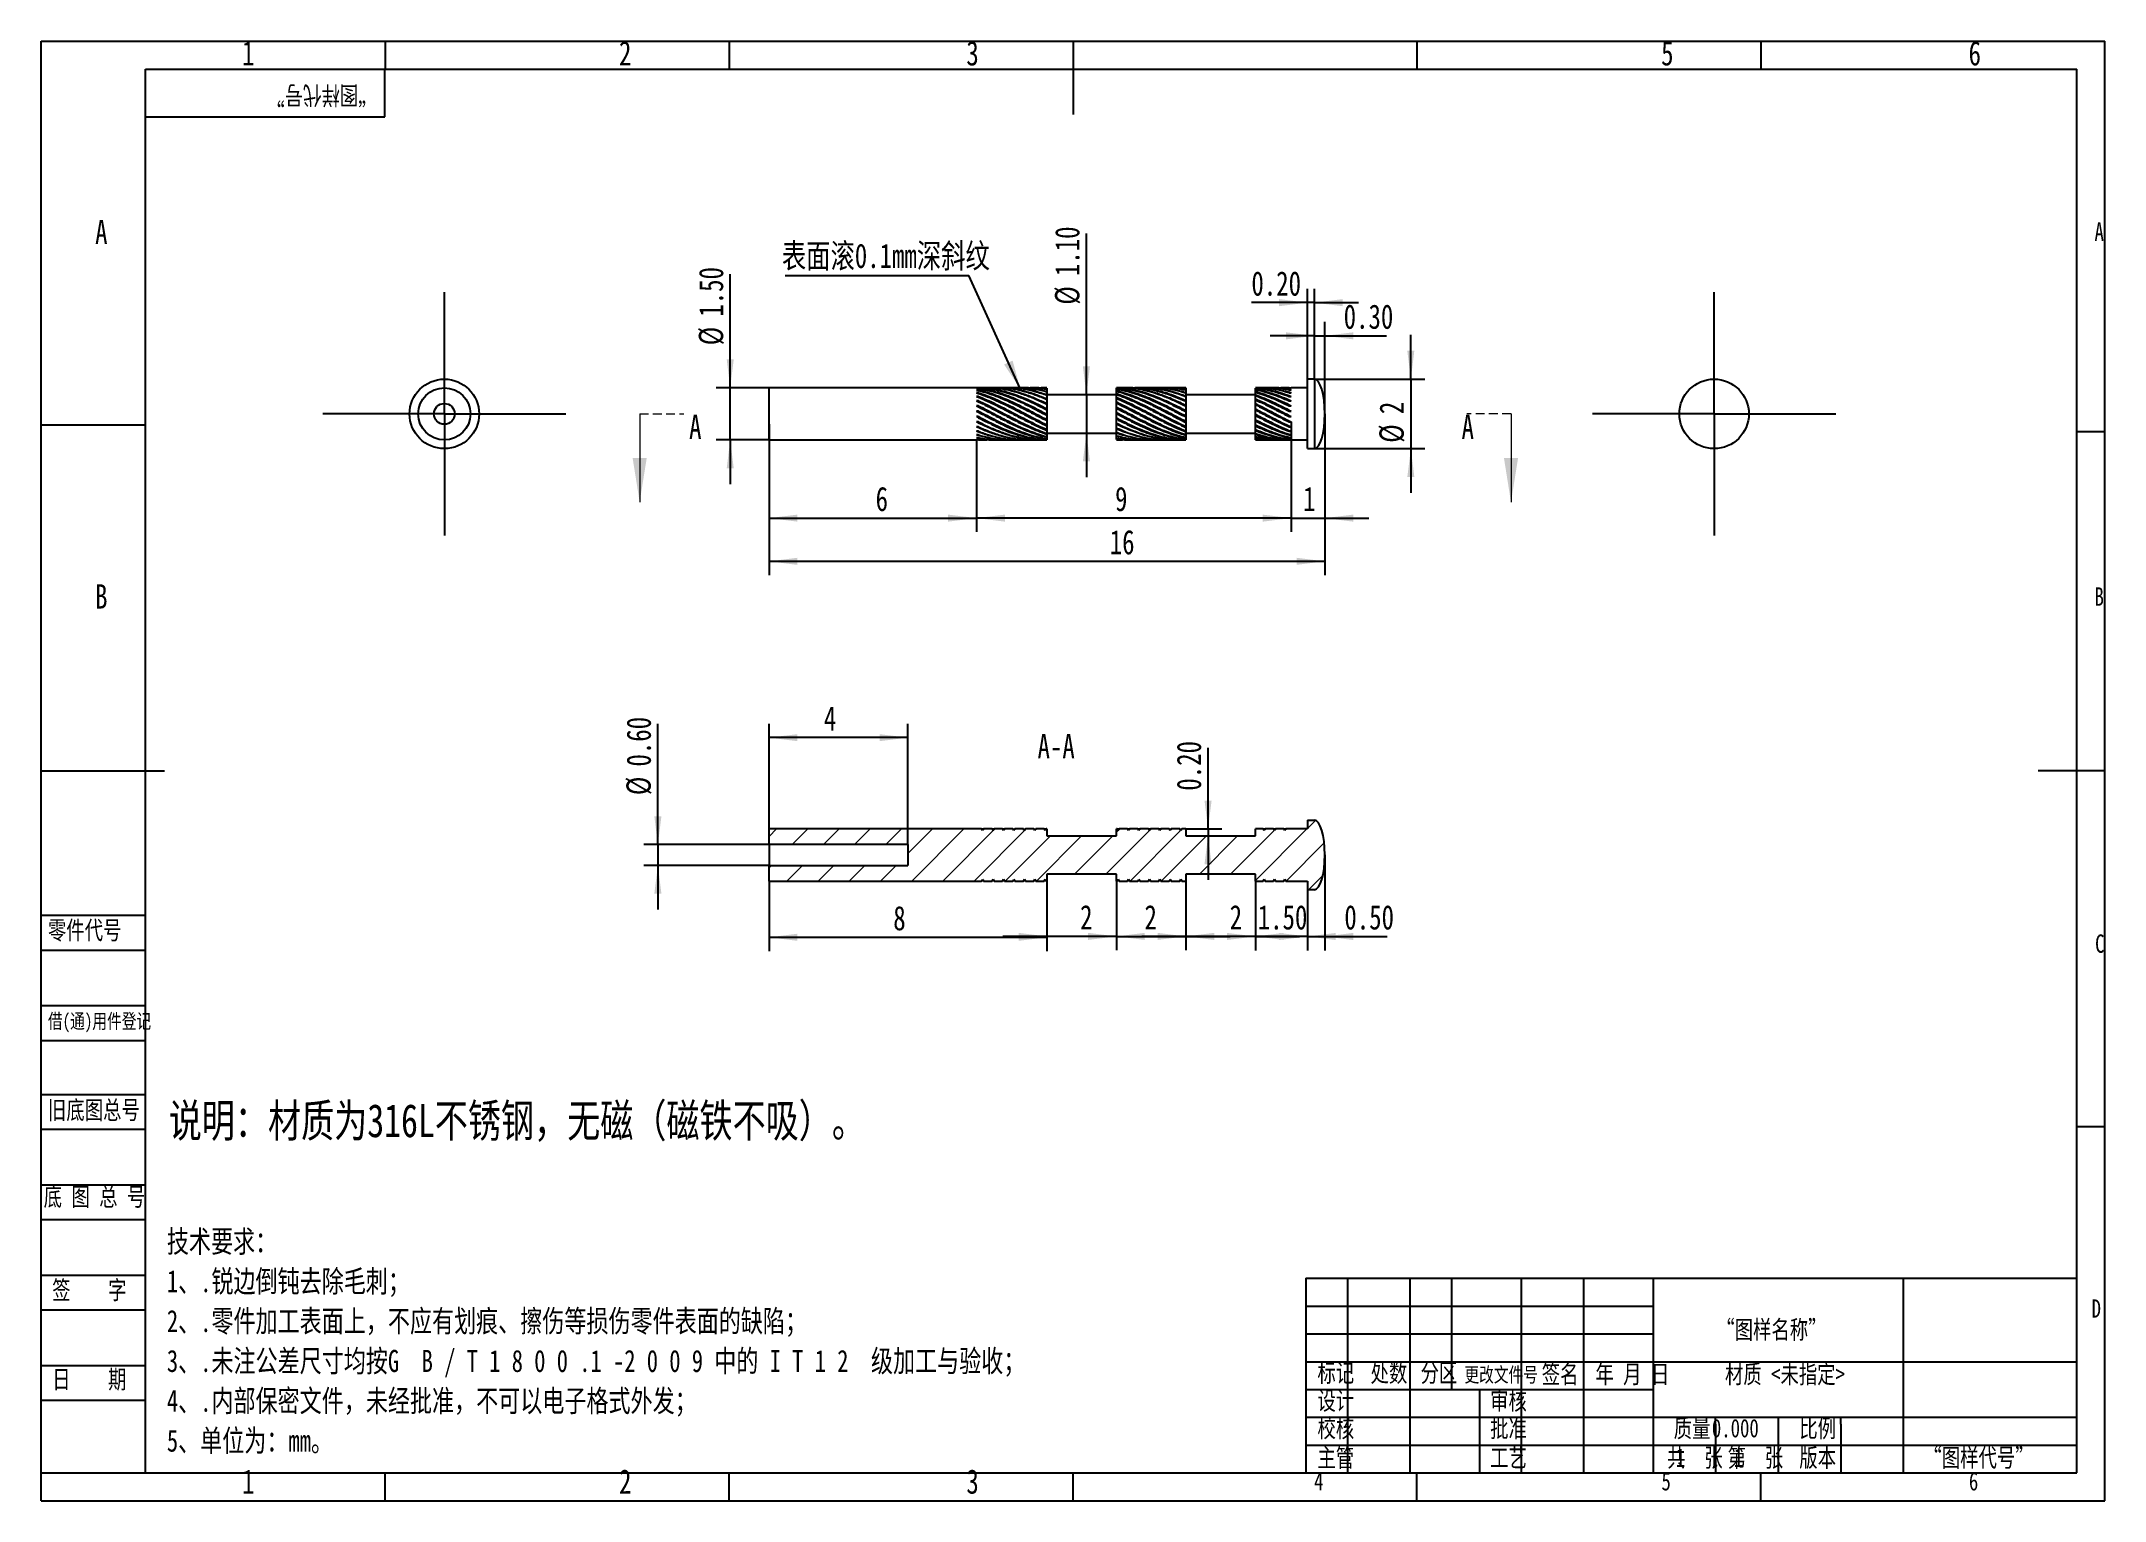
# Model space of a CAD drawing. Header units: millimetres. Extents: x 0 to 297, y 0 to 210.
import ezdxf

# ---------------------------------------------------------------- set-up
doc = ezdxf.new("R2010")
doc.units = ezdxf.units.MM
doc.linetypes.add('HIDDEN', pattern=[1.905, 1.27, -0.635])
doc.layers.add('图框', color=7, linetype='Continuous')
doc.layers.add('粗实线层', color=7, linetype='Continuous', lineweight=25)
doc.styles.add('SLDTEXTSTYLE0', font='HYSWLONGFANGSONG.TTF', dxfattribs={"bigfont": 'bigfont'})
doc.styles.add('SLDTEXTSTYLE1', font='HYSWLONGFANGSONG.TTF')
doc.styles.add('SLDTEXTSTYLE2', font='长仿宋体', dxfattribs={"bigfont": 'bigfont'})
doc.styles.get("Standard").update_dxf_attribs({"font": 'HYSWLONGFANGSONG.TTF'})
doc.dimstyles.new('SLDDIMSTYLE0', dxfattribs={"dimtxt": 3.5, "dimasz": 4.08, "dimexe": 0, "dimexo": 0.0625, "dimgap": 0.875, "dimtad": 2, "dimlfac": 0.2, "dimrnd": 1e-09, "dimzin": 12, "dimdsep": 46, "dimtxsty": 'SLDTEXTSTYLE1', "dimsah": 1, "dimcen": 0.09, "dimadec": 0, "dimazin": 3, "dimtfac": 1, "dimtofl": 0, "dimtmove": 0, "dimatfit": 3, "dimfxl": 0, "dimfrac": 2, "dimtolj": 1, "dimtzin": 12, "dimarcsym": 0})
doc.dimstyles.new('SLDDIMSTYLE1', dxfattribs={"dimtxt": 3.5, "dimasz": 4.08, "dimexe": 0, "dimexo": 0.0625, "dimgap": 0.875, "dimtad": 2, "dimlfac": 0.2, "dimrnd": 1e-09, "dimzin": 4, "dimdsep": 46, "dimtxsty": 'SLDTEXTSTYLE1', "dimsah": 1, "dimcen": 0.09, "dimadec": 0, "dimazin": 1, "dimtfac": 1, "dimtmove": 0, "dimatfit": 0, "dimfxl": 0, "dimfrac": 2, "dimtolj": 1, "dimtzin": 12, "dimarcsym": 0})
doc.dimstyles.new('SLDDIMSTYLE2', dxfattribs={"dimtxt": 3.5, "dimasz": 4.08, "dimexe": 0, "dimexo": 0.0625, "dimgap": 0.875, "dimtad": 2, "dimlfac": 0.2, "dimrnd": 1e-09, "dimzin": 12, "dimdsep": 46, "dimtxsty": 'SLDTEXTSTYLE1', "dimsah": 1, "dimcen": 0.09, "dimadec": 0, "dimazin": 3, "dimtfac": 1, "dimtmove": 0, "dimatfit": 0, "dimfxl": 0, "dimfrac": 2, "dimtolj": 1, "dimtzin": 12, "dimarcsym": 0})
doc.dimstyles.new('SLDDIMSTYLE3', dxfattribs={"dimtxt": 3.5, "dimasz": 4.08, "dimexe": 0, "dimexo": 0.0625, "dimgap": 0.875, "dimtad": 2, "dimlfac": 0.2, "dimrnd": 1e-09, "dimzin": 0, "dimdsep": 46, "dimtxsty": 'SLDTEXTSTYLE1', "dimsah": 1, "dimcen": 0.09, "dimadec": 0, "dimazin": 0, "dimtfac": 1, "dimtmove": 0, "dimatfit": 0, "dimfxl": 0, "dimfrac": 2, "dimtolj": 1, "dimtzin": 12, "dimarcsym": 0})
doc.dimstyles.new('SLDDIMSTYLE4', dxfattribs={"dimtxt": 0.18, "dimasz": 4.08, "dimexe": 0, "dimexo": 0.0625, "dimgap": 0, "dimtad": 0, "dimtih": 1, "dimtoh": 1, "dimdec": 0, "dimrnd": 1e-09, "dimzin": 0, "dimdsep": 46, "dimtxsty": 'Standard', "dimsah": 1, "dimcen": 0.09, "dimadec": 0, "dimazin": 0, "dimtfac": 4.08, "dimtdec": 0, "dimtofl": 0, "dimtmove": 0, "dimatfit": 3, "dimfxl": 0, "dimfrac": 2, "dimtolj": 1, "dimtzin": 0, "dimarcsym": 0})

msp = doc.modelspace()

# ---------------------------------------------------------------- texts
at = {"color": 7, "linetype": 'Continuous', "char_height": 3.5, "attachment_point": 1, "style": 'SLDTEXTSTYLE1'}
for insert in [(93.245, 156.474), (204.428, 156.474)]:
    msp.add_mtext('A', dxfattribs=dict(at, insert=insert))
at = {"layer": '图框'}
for s, insert, char_height, attachment_point, style in [('1', (29.794, 210.215), 3.5, 2, 'SLDTEXTSTYLE1'), ('2', (84.044, 210.215), 3.5, 2, 'SLDTEXTSTYLE1'), ('3', (134.044, 210.215), 3.5, 2, 'SLDTEXTSTYLE1'), ('5', (234.044, 210.215), 3.5, 2, 'SLDTEXTSTYLE1'), ('6', (278.297, 210.215), 3.5, 2, 'SLDTEXTSTYLE1'), ('A', (8.645, 184.497), 3.5, 2, 'SLDTEXTSTYLE1'), ('A', (296.202, 184.117), 2.646, 2, 'SLDTEXTSTYLE1'), ('B', (8.645, 132.055), 3.5, 2, 'SLDTEXTSTYLE1'), ('B', (296.202, 131.617), 2.646, 2, 'SLDTEXTSTYLE1'), ('A-A', (146.077, 110.498), 3.5, 2, 'SLDTEXTSTYLE1'), ('\\M+197EB\\M+18C8F\\M+191E3\\M+18D86', (0.958, 83.606), 2.64583, 1, 'SLDTEXTSTYLE0'), ('C', (296.285, 81.675), 2.646, 2, 'SLDTEXTSTYLE1'), ('\\M+18ED8(\\M+192CA)\\M+19770\\M+18C8F\\M+1936F记', (0.958, 70.259), 2.11667, 1, 'SLDTEXTSTYLE0'), ('\\M+18B8C\\M+192EA图总\\M+18D86', (0.958, 57.736), 2.64583, 1, 'SLDTEXTSTYLE0'), ('说\\M+196BE\\M+18146\\M+18DDE质为316L\\M+19573锈钢\\M+18143\\M+19DD9\\M+18EA5\\M+18169\\M+18EA5铁\\M+19573\\M+18B7A\\M+1816A\\M+18142', (18.347, 57.272), 4.7625, 1, 'SLDTEXTSTYLE0'), ('\\M+192EA 图 总 \\M+18D86', (0.341, 45.257), 2.64583, 1, 'SLDTEXTSTYLE0'), ('  签    \\M+18E9A', (5.569, 31.827), 2.64583, 2, 'SLDTEXTSTYLE0'), ('D', (295.785, 29.175), 2.646, 2, 'SLDTEXTSTYLE1'), ('\\M+18167图样\\M+196BC\\M+18FCC\\M+18168', (249.026, 26.13), 2.64583, 2, 'SLDTEXTSTYLE0'), ('  \\M+193FA    \\M+18AFA', (5.569, 18.981), 2.64583, 2, 'SLDTEXTSTYLE0'), ('标记', (186.329, 19.922), 2.6458, 2, 'SLDTEXTSTYLE0'), ('处\\M+19094', (193.976, 19.922), 2.6458, 2, 'SLDTEXTSTYLE0'), ('\\M+195AA\\M+18BE6', (201.179, 19.922), 2.64583, 2, 'SLDTEXTSTYLE0'), ('\\M+18D58\\M+189FC\\M+195B6\\M+18C8F\\M+18D86', (210.129, 19.378), 2.11667, 2, 'SLDTEXTSTYLE0'), ('签\\M+196BC', (218.616, 19.731), 2.6458, 2, 'SLDTEXTSTYLE0'), ('\\M+1944E \\M+18C8E \\M+193FA', (229.008, 19.731), 2.64583, 2, 'SLDTEXTSTYLE0'), ('\\M+18DDE质 <\\M+196A2\\M+18E77\\M+192E8>', (250.977, 19.731), 2.64583, 2, 'SLDTEXTSTYLE0'), ('设计', (186.329, 15.916), 2.6458, 2, 'SLDTEXTSTYLE0'), ('审\\M+18A6A', (211.184, 15.916), 2.6458, 2, 'SLDTEXTSTYLE0'), ('\\M+18D5A\\M+18A6A', (186.329, 11.956), 2.64583, 2, 'SLDTEXTSTYLE0'), ('\\M+194E1\\M+18F79', (211.184, 11.956), 2.64583, 2, 'SLDTEXTSTYLE0'), ('质\\M+197CA', (237.605, 11.956), 2.6458, 2, 'SLDTEXTSTYLE0'), ('0.000', (240.457, 11.956), 2.6458, 1, 'SLDTEXTSTYLE1'), ('\\M+194E4\\M+197E1', (255.686, 11.956), 2.64583, 2, 'SLDTEXTSTYLE0'), ('\\M+18EE5\\M+18AC7', (186.329, 7.709), 2.64583, 2, 'SLDTEXTSTYLE0'), ('\\M+18D48艺', (211.184, 7.709), 2.6458, 2, 'SLDTEXTSTYLE0'), ('\\M+18BA4  张 ', (238.009, 7.709), 2.64583, 2, 'SLDTEXTSTYLE0'), ('1', (235.275, 7.709), 2.646, 1, 'SLDTEXTSTYLE1'), ('\\M+191E6  张', (246.718, 7.709), 2.64583, 2, 'SLDTEXTSTYLE0'), ('1', (243.615, 7.709), 2.646, 1, 'SLDTEXTSTYLE1'), ('\\M+194C5\\M+1967B', (255.686, 7.709), 2.64583, 2, 'SLDTEXTSTYLE0'), ('\\M+18167图样\\M+191E3\\M+18D86\\M+18168', (270.841, 7.709), 2.64583, 1, 'SLDTEXTSTYLE0'), ('1', (29.794, 4.699), 3.5, 2, 'SLDTEXTSTYLE1'), ('2', (84.044, 4.699), 3.5, 2, 'SLDTEXTSTYLE1'), ('3', (134.044, 4.699), 3.5, 2, 'SLDTEXTSTYLE1'), ('4', (183.875, 4.318), 2.646, 2, 'SLDTEXTSTYLE1'), ('5', (233.875, 4.318), 2.646, 2, 'SLDTEXTSTYLE1'), ('6', (278.125, 4.318), 2.646, 2, 'SLDTEXTSTYLE1')]:
    msp.add_mtext(s, dxfattribs=dict(at, insert=insert, char_height=char_height, attachment_point=attachment_point, style=style))
at = {"layer": '图框', "insert": (48.323, 201.074), "char_height": 2.64583, "attachment_point": 1, "rotation": 180, "style": 'SLDTEXTSTYLE2'}
msp.add_mtext('\\M+18167图样\\M+191E3\\M+18D86\\M+18168', dxfattribs=at)

# ---------------------------------------------------------------- blocks, each defined once
blk = doc.blocks.new('SW_NOTE_0')
at = {"layer": '图框', "color": 0, "char_height": 3.175, "attachment_point": 1, "style": 'SLDTEXTSTYLE0'}
for s, insert in [('\\M+18B5A术\\M+19776\\M+18B81\\M+18146', (0, 4.09)), ('1\\M+18141.锐边\\M+1937C钝\\M+18B8E\\M+18F9C\\M+196D1\\M+18E68\\M+18147', (0, -1.64)), ('2\\M+18141.\\M+197EB\\M+18C8F\\M+189C1\\M+18D48\\M+1955C\\M+196CA\\M+18FE3\\M+18143\\M+19573应\\M+1974C划\\M+18DAD\\M+18141\\M+18E43伤\\M+19399损伤\\M+197EB\\M+18C8F\\M+1955C\\M+196CA\\M+19349\\M+1E39E\\M+1E89C\\M+18147', (0, -7.37)), ('3\\M+18141.\\M+196A2\\M+1928D\\M+18CF6\\M+18DB7\\M+18EDA\\M+190A1\\M+18BCF\\M+188C2G  B / T 1 8 0 0 .1 -2 0 0 9 \\M+19286\\M+19349 I T 1 2  级\\M+189C1\\M+18D48\\M+1975E验\\M+19DBE\\M+18147', (0, -13.11)), ('4\\M+18141.\\M+193E0\\M+19594\\M+195DB\\M+196A7\\M+195B6\\M+18C8F\\M+18143\\M+196A2经\\M+194E1\\M+18F79\\M+18143\\M+19573\\M+189C2\\M+188C8电\\M+18E71\\M+18A69\\M+18EAE\\M+18A4F发\\M+18147', (0, -18.84)), ('5\\M+18141单\\M+188CA为\\M+18146mm\\M+18142', (0, -24.57))]:
    blk.add_mtext(s, dxfattribs=dict(at, insert=insert))
blk = doc.blocks.new('_D')
at = {"layer": '图框'}
for p, q in [((104.75, 155.08), (104.75, 133.36)), ((184.75, 156.58), (184.75, 133.36)), ((104.75, 135.36), (184.75, 135.36))]:
    blk.add_line(p, q, dxfattribs=at)
for points in [[(104.75, 135.36), (108.83, 134.85), (108.83, 135.87)], [(184.75, 135.36), (180.67, 135.87), (180.67, 134.85)]]:
    blk.add_solid(points, dxfattribs=at)
at = {"layer": '图框', "insert": (153.79, 139.87), "char_height": 3.5, "attachment_point": 1, "style": 'SLDTEXTSTYLE1'}
blk.add_mtext('16', dxfattribs=at)
blk = doc.blocks.new('_D_1')
at = {"layer": '图框'}
for p, q in [((99.16, 160.33), (99.16, 176.7)), ((104.75, 160.33), (97.16, 160.33)), ((99.16, 152.83), (99.16, 160.33)), ((104.75, 152.83), (97.16, 152.83)), ((99.16, 152.83), (99.16, 146.48))]:
    blk.add_line(p, q, dxfattribs=at)
for points in [[(99.16, 160.33), (99.67, 164.41), (98.66, 164.41)], [(99.16, 152.83), (98.66, 148.75), (99.67, 148.75)]]:
    blk.add_solid(points, dxfattribs=at)
at = {"layer": '图框', "char_height": 3.5, "attachment_point": 1, "rotation": 90, "style": 'SLDTEXTSTYLE1'}
for s, insert in [('1.50', (94.65, 170.56)), ('%%c', (94.64, 166.45))]:
    blk.add_mtext(s, dxfattribs=dict(at, insert=insert))
blk = doc.blocks.new('_D_2')
at = {"layer": '图框'}
for p, q in [((197.13, 161.58), (197.13, 167.93)), ((183.25, 161.58), (199.13, 161.58)), ((197.13, 161.58), (197.13, 151.58)), ((183.25, 151.58), (199.13, 151.58)), ((197.13, 151.58), (197.13, 145.23))]:
    blk.add_line(p, q, dxfattribs=at)
for points in [[(197.13, 161.58), (197.63, 165.66), (196.62, 165.66)], [(197.13, 151.58), (196.62, 147.5), (197.63, 147.5)]]:
    blk.add_solid(points, dxfattribs=at)
at = {"layer": '图框', "char_height": 3.5, "attachment_point": 1, "rotation": 90, "style": 'SLDTEXTSTYLE1'}
for s, insert in [('2', (192.61, 156.54)), ('%%c', (192.6, 152.42))]:
    blk.add_mtext(s, dxfattribs=dict(at, insert=insert))
blk = doc.blocks.new('_D_3')
at = {"layer": '图框'}
for p, q in [((182.25, 172.58), (174.18, 172.58)), ((182.25, 161.58), (182.25, 174.58)), ((183.25, 172.58), (182.25, 172.58)), ((183.25, 161.58), (183.25, 174.58)), ((183.25, 172.58), (189.6, 172.58))]:
    blk.add_line(p, q, dxfattribs=at)
for points in [[(182.25, 172.58), (178.17, 173.09), (178.17, 172.07)], [(183.25, 172.58), (187.33, 172.07), (187.33, 173.09)]]:
    blk.add_solid(points, dxfattribs=at)
at = {"layer": '图框', "insert": (174.18, 177.09), "char_height": 3.5, "attachment_point": 1, "style": 'SLDTEXTSTYLE1'}
blk.add_mtext('0.20', dxfattribs=at)
blk = doc.blocks.new('_D_4')
at = {"layer": '图框'}
for p, q in [((183.25, 161.58), (183.25, 169.81)), ((184.75, 156.58), (184.75, 169.81)), ((183.25, 167.81), (176.9, 167.81)), ((183.25, 167.81), (184.75, 167.81)), ((184.75, 167.81), (193.6, 167.81))]:
    blk.add_line(p, q, dxfattribs=at)
for points in [[(183.25, 167.81), (179.17, 168.31), (179.17, 167.3)], [(184.75, 167.81), (188.83, 167.3), (188.83, 168.31)]]:
    blk.add_solid(points, dxfattribs=at)
at = {"layer": '图框', "insert": (187.46, 172.32), "char_height": 3.5, "attachment_point": 1, "style": 'SLDTEXTSTYLE1'}
blk.add_mtext('0.30', dxfattribs=at)
blk = doc.blocks.new('_D_5')
at = {"layer": '图框'}
for p, q in [((150.43, 159.33), (150.43, 182.54)), ((150.43, 159.33), (150.43, 153.83)), ((150.43, 153.83), (150.43, 147.48))]:
    blk.add_line(p, q, dxfattribs=at)
for points in [[(150.43, 159.33), (150.94, 163.41), (149.92, 163.41)], [(150.43, 153.83), (149.92, 149.75), (150.94, 149.75)]]:
    blk.add_solid(points, dxfattribs=at)
at = {"layer": '图框', "char_height": 3.5, "attachment_point": 1, "rotation": 90, "style": 'SLDTEXTSTYLE1'}
for s, insert in [('1.10', (145.92, 176.4)), ('%%c', (145.91, 172.29))]:
    blk.add_mtext(s, dxfattribs=dict(at, insert=insert))
blk = doc.blocks.new('_D_6')
at = {"layer": '图框'}
for p, q in [((104.75, 152.83), (104.75, 139.58)), ((134.61, 152.91), (134.61, 139.58)), ((104.75, 141.58), (134.61, 141.58))]:
    blk.add_line(p, q, dxfattribs=at)
for points in [[(104.75, 141.58), (108.83, 141.07), (108.83, 142.08)], [(134.61, 141.58), (130.53, 142.08), (130.53, 141.07)]]:
    blk.add_solid(points, dxfattribs=at)
at = {"layer": '图框', "insert": (120.09, 146.09), "char_height": 3.5, "attachment_point": 1, "style": 'SLDTEXTSTYLE1'}
blk.add_mtext('6', dxfattribs=at)
blk = doc.blocks.new('_D_7')
at = {"layer": '图框'}
for p, q in [((179.89, 155.42), (179.89, 139.58)), ((184.75, 156.58), (184.75, 139.58)), ((179.89, 141.58), (173.54, 141.58)), ((179.89, 141.58), (184.75, 141.58)), ((184.75, 141.58), (191.1, 141.58))]:
    blk.add_line(p, q, dxfattribs=at)
for points in [[(179.89, 141.58), (175.81, 142.08), (175.81, 141.07)], [(184.75, 141.58), (188.83, 141.07), (188.83, 142.08)]]:
    blk.add_solid(points, dxfattribs=at)
at = {"layer": '图框', "insert": (181.62, 146.09), "char_height": 3.5, "attachment_point": 1, "style": 'SLDTEXTSTYLE1'}
blk.add_mtext('1', dxfattribs=at)
blk = doc.blocks.new('_D_8')
at = {"layer": '图框'}
for p, q in [((179.89, 155.42), (179.89, 139.58)), ((134.61, 152.91), (134.61, 139.58)), ((179.89, 141.58), (134.61, 141.58))]:
    blk.add_line(p, q, dxfattribs=at)
for points in [[(134.61, 141.58), (138.69, 141.07), (138.69, 142.08)], [(179.89, 141.58), (175.81, 142.08), (175.81, 141.07)]]:
    blk.add_solid(points, dxfattribs=at)
at = {"layer": '图框', "insert": (154.56, 146.09), "char_height": 3.5, "attachment_point": 1, "style": 'SLDTEXTSTYLE1'}
blk.add_mtext('9', dxfattribs=at)
blk = doc.blocks.new('SW_NOTE_1')
at = {"layer": '图框', "color": 0}
blk.add_line((-26.4, 0), (0, 0), dxfattribs=at)
at = {"layer": '图框', "color": 0, "insert": (-26.9, 4.57), "char_height": 3.5, "attachment_point": 1, "style": 'SLDTEXTSTYLE0'}
blk.add_mtext('\\M+1955C\\M+196CA滚0.1mm\\M+1905B\\M+18ECE纹', dxfattribs=at)
blk = doc.blocks.new('SW_CENTERMARKSYMBOL_0')
at = {"layer": '图框', "color": 0}
for p, q in [((0, 12.5), (0, 17.5)), ((0, 0), (0, 12.5)), ((-12.5, 0), (-17.5, 0)), ((0, 0), (-12.5, 0)), ((0, 0), (12.5, 0)), ((0, 0), (0, -12.5)), ((12.5, 0), (17.5, 0)), ((0, -12.5), (0, -17.5))]:
    blk.add_line(p, q, dxfattribs=at)
blk = doc.blocks.new('SW_CENTERMARKSYMBOL_1')
at = {"layer": '图框', "color": 0}
for p, q in [((0, 12.5), (0, 17.5)), ((0, 0), (0, 12.5)), ((-12.5, 0), (-17.5, 0)), ((0, 0), (-12.5, 0)), ((0, 0), (12.5, 0)), ((0, 0), (0, -12.5)), ((12.5, 0), (17.5, 0)), ((0, -12.5), (0, -17.5))]:
    blk.add_line(p, q, dxfattribs=at)
blk = doc.blocks.new('_D_9')
at = {"layer": '图框'}
for p, q in [((88.75, 94.61), (88.75, 111.97)), ((104.75, 94.61), (86.75, 94.61)), ((88.75, 94.61), (88.75, 91.61)), ((104.75, 91.61), (86.75, 91.61)), ((88.75, 91.61), (88.75, 85.26))]:
    blk.add_line(p, q, dxfattribs=at)
for points in [[(88.75, 94.61), (89.26, 98.69), (88.24, 98.69)], [(88.75, 91.61), (88.24, 87.53), (89.26, 87.53)]]:
    blk.add_solid(points, dxfattribs=at)
at = {"layer": '图框', "char_height": 3.5, "attachment_point": 1, "rotation": 90, "style": 'SLDTEXTSTYLE1'}
for s, insert in [('0.60', (84.24, 105.83)), ('%%c', (84.22, 101.72))]:
    blk.add_mtext(s, dxfattribs=dict(at, insert=insert))
blk = doc.blocks.new('_D_10')
at = {"layer": '图框'}
for p, q in [((104.75, 96.86), (104.75, 111.99)), ((124.75, 109.99), (104.75, 109.99)), ((124.75, 94.61), (124.75, 111.99))]:
    blk.add_line(p, q, dxfattribs=at)
for points in [[(104.75, 109.99), (108.83, 109.48), (108.83, 110.49)], [(124.75, 109.99), (120.67, 110.49), (120.67, 109.48)]]:
    blk.add_solid(points, dxfattribs=at)
at = {"layer": '图框', "insert": (112.64, 114.5), "char_height": 3.5, "attachment_point": 1, "style": 'SLDTEXTSTYLE1'}
blk.add_mtext('4', dxfattribs=at)
blk = doc.blocks.new('_D_11')
at = {"layer": '图框'}
for p, q in [((104.75, 89.36), (104.75, 79.26)), ((144.75, 89.36), (144.75, 79.26)), ((104.75, 81.26), (144.75, 81.26))]:
    blk.add_line(p, q, dxfattribs=at)
for points in [[(104.75, 81.26), (108.83, 80.75), (108.83, 81.77)], [(144.75, 81.26), (140.67, 81.77), (140.67, 80.75)]]:
    blk.add_solid(points, dxfattribs=at)
at = {"layer": '图框', "insert": (122.63, 85.77), "char_height": 3.5, "attachment_point": 1, "style": 'SLDTEXTSTYLE1'}
blk.add_mtext('8', dxfattribs=at)
blk = doc.blocks.new('_D_12')
at = {"layer": '图框'}
for p, q in [((144.75, 89.36), (144.75, 79.39)), ((154.75, 89.36), (154.75, 79.39)), ((144.75, 81.39), (138.4, 81.39)), ((154.75, 81.39), (144.75, 81.39)), ((154.75, 81.39), (161.1, 81.39))]:
    blk.add_line(p, q, dxfattribs=at)
for points in [[(144.75, 81.39), (140.67, 81.9), (140.67, 80.88)], [(154.75, 81.39), (158.83, 80.88), (158.83, 81.9)]]:
    blk.add_solid(points, dxfattribs=at)
at = {"layer": '图框', "insert": (149.52, 85.9), "char_height": 3.5, "attachment_point": 1, "style": 'SLDTEXTSTYLE1'}
blk.add_mtext('2', dxfattribs=at)
blk = doc.blocks.new('_D_13')
at = {"layer": '图框'}
for p, q in [((154.75, 89.36), (154.75, 79.39)), ((164.75, 89.36), (164.75, 79.39)), ((154.75, 81.39), (148.4, 81.39)), ((154.75, 81.39), (164.75, 81.39)), ((164.75, 81.39), (171.1, 81.39))]:
    blk.add_line(p, q, dxfattribs=at)
for points in [[(154.75, 81.39), (150.67, 81.9), (150.67, 80.88)], [(164.75, 81.39), (168.83, 80.88), (168.83, 81.9)]]:
    blk.add_solid(points, dxfattribs=at)
at = {"layer": '图框', "insert": (158.79, 85.9), "char_height": 3.5, "attachment_point": 1, "style": 'SLDTEXTSTYLE1'}
blk.add_mtext('2', dxfattribs=at)
blk = doc.blocks.new('_D_14')
at = {"layer": '图框'}
for p, q in [((164.75, 89.36), (164.75, 79.39)), ((174.75, 89.36), (174.75, 79.39)), ((164.75, 81.39), (158.4, 81.39)), ((174.75, 81.39), (164.75, 81.39)), ((174.75, 81.39), (181.1, 81.39))]:
    blk.add_line(p, q, dxfattribs=at)
for points in [[(164.75, 81.39), (160.67, 81.9), (160.67, 80.88)], [(174.75, 81.39), (178.83, 80.88), (178.83, 81.9)]]:
    blk.add_solid(points, dxfattribs=at)
at = {"layer": '图框', "insert": (171.05, 85.9), "char_height": 3.5, "attachment_point": 1, "style": 'SLDTEXTSTYLE1'}
blk.add_mtext('2', dxfattribs=at)
blk = doc.blocks.new('_D_15')
at = {"layer": '图框'}
for p, q in [((174.75, 89.36), (174.75, 79.38)), ((182.25, 88.11), (182.25, 79.38)), ((174.75, 81.38), (168.4, 81.38)), ((182.25, 81.38), (174.75, 81.38)), ((182.25, 81.38), (188.6, 81.38))]:
    blk.add_line(p, q, dxfattribs=at)
for points in [[(174.75, 81.38), (170.67, 81.89), (170.67, 80.87)], [(182.25, 81.38), (186.33, 80.87), (186.33, 81.89)]]:
    blk.add_solid(points, dxfattribs=at)
at = {"layer": '图框', "insert": (175.09, 85.89), "char_height": 3.5, "attachment_point": 1, "style": 'SLDTEXTSTYLE1'}
blk.add_mtext('1.50', dxfattribs=at)
blk = doc.blocks.new('_D_16')
at = {"layer": '图框'}
for p, q in [((184.75, 93.11), (184.75, 79.38)), ((182.25, 88.11), (182.25, 79.38)), ((182.25, 81.38), (175.9, 81.38)), ((182.25, 81.38), (184.75, 81.38)), ((184.75, 81.38), (193.7, 81.38))]:
    blk.add_line(p, q, dxfattribs=at)
for points in [[(182.25, 81.38), (178.17, 81.89), (178.17, 80.87)], [(184.75, 81.38), (188.83, 80.87), (188.83, 81.89)]]:
    blk.add_solid(points, dxfattribs=at)
at = {"layer": '图框', "insert": (187.56, 85.89), "char_height": 3.5, "attachment_point": 1, "style": 'SLDTEXTSTYLE1'}
blk.add_mtext('0.50', dxfattribs=at)
blk = doc.blocks.new('_D_17')
at = {"layer": '图框'}
for p, q in [((167.94, 96.86), (167.94, 108.5)), ((164.75, 96.86), (169.94, 96.86)), ((167.94, 96.86), (167.94, 95.86)), ((167.94, 95.86), (167.94, 89.51))]:
    blk.add_line(p, q, dxfattribs=at)
for points in [[(167.94, 96.86), (168.45, 100.94), (167.43, 100.94)], [(167.94, 95.86), (167.43, 91.78), (168.45, 91.78)]]:
    blk.add_solid(points, dxfattribs=at)
at = {"layer": '图框', "insert": (163.43, 102.36), "char_height": 3.5, "attachment_point": 1, "rotation": 90, "style": 'SLDTEXTSTYLE1'}
blk.add_mtext('0.20', dxfattribs=at)

# ---------------------------------------------------------------- dimensions: what is measured, and where the dimension line sits
at = {"layer": '图框'}
for base, p1, p2, dimstyle, picture, middle in [((150.432, 153.825), (154.75, 159.325), (154.75, 153.825), 'SLDDIMSTYLE1', '_D_5', (150.432, 177.417)), ((99.165, 160.325), (104.75, 152.825), (104.75, 160.325), 'SLDDIMSTYLE1', '_D_1', (99.165, 171.575)), ((197.126, 151.575), (183.25, 161.575), (183.25, 151.575), 'SLDDIMSTYLE2', '_D_2', (197.126, 155.25)), ((88.75, 91.611), (104.75, 94.611), (104.75, 91.611), 'SLDDIMSTYLE3', '_D_9', (88.75, 106.842))]:
    dim = msp.add_linear_dim(base=base, p1=p1, p2=p2, angle=90, text='%%c<>', dimstyle=dimstyle, dxfattribs=at)
    dim.commit()
    dim.dimension.update_dxf_attribs({"geometry": picture, "text_midpoint": middle, "dimtype": 160})
for base, p1, p2, dimstyle, picture, middle in [((182.25, 172.582), (183.25, 161.575), (182.25, 161.575), 'SLDDIMSTYLE3', '_D_3', (177.245, 172.582)), ((184.75, 167.805), (183.25, 161.575), (184.75, 156.575), 'SLDDIMSTYLE3', '_D_4', (190.529, 167.805)), ((184.75, 135.36), (104.75, 155.075), (184.75, 156.575), 'SLDDIMSTYLE0', '_D', (155.325, 135.36)), ((104.75, 109.986), (124.75, 94.611), (104.75, 96.861), 'SLDDIMSTYLE0', '_D_10', (113.413, 109.986)), ((184.75, 81.38), (182.25, 88.111), (184.75, 93.111), 'SLDDIMSTYLE3', '_D_16', (190.629, 81.38)), ((144.75, 81.26), (104.75, 89.361), (144.75, 89.361), 'SLDDIMSTYLE0', '_D_11', (123.4, 81.26)), ((144.75, 81.389), (154.75, 89.361), (144.75, 89.361), 'SLDDIMSTYLE2', '_D_12', (150.288, 81.389)), ((164.75, 81.389), (154.75, 89.361), (164.75, 89.361), 'SLDDIMSTYLE2', '_D_13', (159.561, 81.389)), ((164.75, 81.389), (174.75, 89.361), (164.75, 89.361), 'SLDDIMSTYLE2', '_D_14', (171.822, 81.389)), ((174.75, 81.38), (182.25, 88.111), (174.75, 89.361), 'SLDDIMSTYLE1', '_D_15', (178.158, 81.38))]:
    dim = msp.add_linear_dim(base=base, p1=p1, p2=p2, dimstyle=dimstyle, dxfattribs=at)
    dim.commit()
    dim.dimension.update_dxf_attribs({"geometry": picture, "text_midpoint": middle, "dimtype": 160})
for base, p1, p2, text, dimstyle, picture, middle in [((134.606, 141.575), (179.895, 155.416), (134.606, 152.907), '9', 'SLDDIMSTYLE0', '_D_8', (155.325, 141.575)), ((184.75, 141.575), (179.895, 155.416), (184.75, 156.575), '1', 'SLDDIMSTYLE2', '_D_7', (182.389, 141.575)), ((134.606, 141.575), (104.75, 152.825), (134.606, 152.907), '6', 'SLDDIMSTYLE0', '_D_6', (120.854, 141.575))]:
    dim = msp.add_linear_dim(base=base, p1=p1, p2=p2, text=text, dimstyle=dimstyle, dxfattribs=at)
    dim.commit()
    dim.dimension.update_dxf_attribs({"geometry": picture, "text_midpoint": middle, "dimtype": 160})
dim = msp.add_linear_dim(base=(167.942, 95.861), p1=(164.75, 96.861), p2=(164.75, 95.861), angle=90, dimstyle='SLDDIMSTYLE3', dxfattribs=at)
dim.commit()
dim.dimension.update_dxf_attribs({"geometry": '_D_17', "text_midpoint": (167.942, 105.432), "dimtype": 160})

# ---------------------------------------------------------------- hatches: boundary and pattern name
at = {"layer": '图框', "linetype": 'Continuous', "lineweight": 18}
h = msp.add_hatch(dxfattribs=at)
h.set_pattern_fill('ANSI31', color=256, style=0)
edge = h.paths.add_edge_path(flags=0)
edge.add_line((179.148, 89.361), (182.25, 89.361))
edge.add_line((182.25, 89.361), (182.25, 88.111))
edge.add_line((182.25, 88.111), (183.25, 88.111))
edge.add_ellipse((183.25, 93.111), major_axis=(0, -5), ratio=0.3, start_angle=0, end_angle=90)
edge.add_ellipse((183.25, 93.111), major_axis=(0, 5), ratio=0.3, start_angle=270, end_angle=360)
edge.add_line((183.25, 98.111), (182.25, 98.111))
edge.add_line((182.25, 98.111), (182.25, 96.861))
edge.add_line((182.25, 96.861), (179.148, 96.861))
edge.add_line((179.148, 96.861), (179.004, 96.611))
edge.add_line((179.004, 96.611), (178.859, 96.861))
edge.add_line((178.859, 96.861), (177.641, 96.861))
edge.add_line((177.641, 96.861), (177.497, 96.611))
edge.add_line((177.497, 96.611), (177.352, 96.861))
edge.add_line((177.352, 96.861), (176.147, 96.861))
edge.add_line((176.147, 96.861), (176.003, 96.611))
edge.add_line((176.003, 96.611), (175.859, 96.861))
edge.add_line((175.859, 96.861), (174.75, 96.861))
edge.add_line((174.75, 96.861), (174.75, 95.861))
edge.add_line((174.75, 95.861), (164.75, 95.861))
edge.add_line((164.75, 95.861), (164.75, 96.861))
edge.add_line((164.75, 96.861), (164.143, 96.861))
edge.add_line((164.143, 96.861), (163.999, 96.611))
edge.add_line((163.999, 96.611), (163.854, 96.861))
edge.add_line((163.854, 96.861), (162.648, 96.861))
edge.add_line((162.648, 96.861), (162.503, 96.611))
edge.add_line((162.503, 96.611), (162.359, 96.861))
edge.add_line((162.359, 96.861), (161.142, 96.861))
edge.add_line((161.142, 96.861), (160.998, 96.611))
edge.add_line((160.998, 96.611), (160.853, 96.861))
edge.add_line((160.853, 96.861), (159.648, 96.861))
edge.add_line((159.648, 96.861), (159.504, 96.611))
edge.add_line((159.504, 96.611), (159.359, 96.861))
edge.add_line((159.359, 96.861), (158.141, 96.861))
edge.add_line((158.141, 96.861), (157.997, 96.611))
edge.add_line((157.997, 96.611), (157.853, 96.861))
edge.add_line((157.853, 96.861), (156.648, 96.861))
edge.add_line((156.648, 96.861), (156.504, 96.611))
edge.add_line((156.504, 96.611), (156.359, 96.861))
edge.add_line((156.359, 96.861), (155.141, 96.861))
edge.add_line((155.141, 96.861), (154.997, 96.611))
edge.add_line((154.997, 96.611), (154.852, 96.861))
edge.add_line((154.852, 96.861), (154.75, 96.861))
edge.add_line((154.75, 96.861), (154.75, 95.861))
edge.add_line((154.75, 95.861), (144.75, 95.861))
edge.add_line((144.75, 95.861), (144.75, 96.861))
edge.add_line((144.75, 96.861), (144.644, 96.861))
edge.add_line((144.644, 96.861), (144.5, 96.611))
edge.add_line((144.5, 96.611), (144.355, 96.861))
edge.add_line((144.355, 96.861), (143.147, 96.861))
edge.add_line((143.147, 96.861), (143.002, 96.611))
edge.add_line((143.002, 96.611), (142.858, 96.861))
edge.add_line((142.858, 96.861), (141.643, 96.861))
edge.add_line((141.643, 96.861), (141.499, 96.611))
edge.add_line((141.499, 96.611), (141.354, 96.861))
edge.add_line((141.354, 96.861), (140.148, 96.861))
edge.add_line((140.148, 96.861), (140.003, 96.611))
edge.add_line((140.003, 96.611), (139.859, 96.861))
edge.add_line((139.859, 96.861), (138.642, 96.861))
edge.add_line((138.642, 96.861), (138.498, 96.611))
edge.add_line((138.498, 96.611), (138.353, 96.861))
edge.add_line((138.353, 96.861), (137.148, 96.861))
edge.add_line((137.148, 96.861), (137.004, 96.611))
edge.add_line((137.004, 96.611), (136.859, 96.861))
edge.add_line((136.859, 96.861), (135.641, 96.861))
edge.add_line((135.641, 96.861), (135.497, 96.611))
edge.add_line((135.497, 96.611), (135.353, 96.861))
edge.add_line((135.353, 96.861), (104.75, 96.861))
edge.add_line((104.75, 96.861), (104.75, 94.611))
edge.add_line((104.75, 94.611), (124.75, 94.611))
edge.add_line((124.75, 94.611), (124.75, 91.611))
edge.add_line((124.75, 91.611), (104.75, 91.611))
edge.add_line((104.75, 91.611), (104.75, 89.361))
edge.add_line((104.75, 89.361), (135.353, 89.361))
edge.add_line((135.353, 89.361), (135.497, 89.611))
edge.add_line((135.497, 89.611), (135.641, 89.361))
edge.add_line((135.641, 89.361), (136.859, 89.361))
edge.add_line((136.859, 89.361), (137.004, 89.611))
edge.add_line((137.004, 89.611), (137.148, 89.361))
edge.add_line((137.148, 89.361), (138.353, 89.361))
edge.add_line((138.353, 89.361), (138.498, 89.611))
edge.add_line((138.498, 89.611), (138.642, 89.361))
edge.add_line((138.642, 89.361), (139.859, 89.361))
edge.add_line((139.859, 89.361), (140.003, 89.611))
edge.add_line((140.003, 89.611), (140.148, 89.361))
edge.add_line((140.148, 89.361), (141.354, 89.361))
edge.add_line((141.354, 89.361), (141.499, 89.611))
edge.add_line((141.499, 89.611), (141.643, 89.361))
edge.add_line((141.643, 89.361), (142.858, 89.361))
edge.add_line((142.858, 89.361), (143.002, 89.611))
edge.add_line((143.002, 89.611), (143.147, 89.361))
edge.add_line((143.147, 89.361), (144.355, 89.361))
edge.add_line((144.355, 89.361), (144.5, 89.611))
edge.add_line((144.5, 89.611), (144.644, 89.361))
edge.add_line((144.644, 89.361), (144.75, 89.361))
edge.add_line((144.75, 89.361), (144.75, 90.361))
edge.add_line((144.75, 90.361), (154.75, 90.361))
edge.add_line((154.75, 90.361), (154.75, 89.361))
edge.add_line((154.75, 89.361), (154.852, 89.361))
edge.add_line((154.852, 89.361), (154.997, 89.611))
edge.add_line((154.997, 89.611), (155.141, 89.361))
edge.add_line((155.141, 89.361), (156.359, 89.361))
edge.add_line((156.359, 89.361), (156.504, 89.611))
edge.add_line((156.504, 89.611), (156.648, 89.361))
edge.add_line((156.648, 89.361), (157.853, 89.361))
edge.add_line((157.853, 89.361), (157.997, 89.611))
edge.add_line((157.997, 89.611), (158.141, 89.361))
edge.add_line((158.141, 89.361), (159.359, 89.361))
edge.add_line((159.359, 89.361), (159.504, 89.611))
edge.add_line((159.504, 89.611), (159.648, 89.361))
edge.add_line((159.648, 89.361), (160.853, 89.361))
edge.add_line((160.853, 89.361), (160.998, 89.611))
edge.add_line((160.998, 89.611), (161.142, 89.361))
edge.add_line((161.142, 89.361), (162.359, 89.361))
edge.add_line((162.359, 89.361), (162.503, 89.611))
edge.add_line((162.503, 89.611), (162.648, 89.361))
edge.add_line((162.648, 89.361), (163.854, 89.361))
edge.add_line((163.854, 89.361), (163.999, 89.611))
edge.add_line((163.999, 89.611), (164.143, 89.361))
edge.add_line((164.143, 89.361), (164.75, 89.361))
edge.add_line((164.75, 89.361), (164.75, 90.361))
edge.add_line((164.75, 90.361), (174.75, 90.361))
edge.add_line((174.75, 90.361), (174.75, 89.361))
edge.add_line((174.75, 89.361), (175.859, 89.361))
edge.add_line((175.859, 89.361), (176.003, 89.611))
edge.add_line((176.003, 89.611), (176.147, 89.361))
edge.add_line((176.147, 89.361), (177.352, 89.361))
edge.add_line((177.352, 89.361), (177.497, 89.611))
edge.add_line((177.497, 89.611), (177.641, 89.361))
edge.add_line((177.641, 89.361), (178.859, 89.361))
edge.add_line((178.859, 89.361), (179.004, 89.611))
edge.add_line((179.004, 89.611), (179.148, 89.361))

# ---------------------------------------------------------------- linework, layer by layer
at = {"color": 7, "linetype": 'Continuous', "lineweight": 25}
for p, q in [((183.25, 161.575), (182.25, 161.575)), ((182.25, 151.575), (182.25, 161.575)), ((134.606, 160.325), (104.75, 160.325)), ((104.75, 152.825), (104.75, 160.325)), ((134.895, 160.325), (134.606, 160.325)), ((134.895, 160.243), (134.606, 160.243)), ((134.895, 160.001), (134.606, 160.001)), ((134.895, 159.609), (134.606, 159.609)), ((134.895, 159.085), (134.606, 159.085)), ((134.895, 158.45), (134.606, 158.45)), ((134.895, 157.734), (134.606, 157.734)), ((134.895, 157.734), (134.75, 157.657)), ((134.895, 158.45), (134.792, 158.361)), ((134.895, 159.085), (134.817, 158.995)), ((134.895, 159.609), (134.836, 159.527)), ((134.895, 160.001), (134.853, 159.935)), ((134.895, 160.243), (134.869, 160.199)), ((136.108, 160.325), (134.895, 160.325)), ((137.604, 160.325), (136.396, 160.325)), ((139.108, 160.325), (137.893, 160.325)), ((140.607, 160.325), (139.397, 160.325)), ((140.772, 157.65), (140.746, 157.662)), ((142.105, 160.325), (140.895, 160.325)), ((142.288, 157.645), (142.262, 157.658)), ((143.606, 160.325), (142.395, 160.325)), ((144.75, 160.278), (143.606, 160.302)), ((143.655, 160.301), (144.75, 160.299)), ((143.781, 157.645), (143.754, 157.659)), ((144.75, 160.325), (143.896, 160.325)), ((144.03, 157.52), (144.75, 157.184)), ((144.75, 160.278), (144.75, 160.124)), ((144.75, 160.124), (144.75, 160.107)), ((144.75, 160.073), (144.75, 159.795)), ((144.75, 159.795), (144.75, 159.75)), ((144.75, 159.715), (144.75, 159.325)), ((154.75, 159.325), (144.75, 159.325)), ((144.75, 159.22), (144.75, 158.735)), ((144.75, 158.61), (144.75, 158.05)), ((144.75, 157.911), (144.75, 157.301)), ((155.606, 160.325), (154.75, 160.325)), ((154.75, 160.321), (154.75, 160.325)), ((154.75, 160.2), (154.75, 160.31)), ((154.75, 160.193), (154.75, 160.2)), ((154.75, 159.921), (154.75, 160.158)), ((154.75, 159.884), (154.75, 159.921)), ((154.75, 159.495), (154.75, 159.849)), ((154.75, 159.432), (154.75, 159.495)), ((154.75, 158.942), (154.75, 159.398)), ((154.75, 158.823), (154.75, 158.942)), ((154.75, 158.286), (154.75, 158.823)), ((154.75, 157.555), (154.75, 158.149)), ((157.106, 160.325), (155.895, 160.325)), ((158.607, 160.325), (157.395, 160.325)), ((160.104, 160.325), (158.898, 160.325)), ((158.898, 160.307), (158.931, 160.308)), ((161.608, 160.325), (160.394, 160.325)), ((163.103, 160.325), (161.893, 160.325)), ((164.609, 160.325), (163.395, 160.325)), ((163.395, 160.301), (164.75, 160.258)), ((163.526, 157.522), (164.75, 156.942)), ((164.75, 160.325), (164.609, 160.318)), ((164.75, 160.325), (164.75, 160.258)), ((164.75, 160.227), (164.75, 160.032)), ((164.75, 160.032), (164.75, 160.005)), ((164.75, 159.97), (164.75, 159.653)), ((164.75, 159.653), (164.75, 159.6)), ((164.75, 159.565), (164.75, 159.141)), ((174.75, 159.325), (164.75, 159.325)), ((164.75, 159.029), (164.75, 158.516)), ((164.75, 158.386), (164.75, 157.807)), ((164.75, 157.664), (164.75, 157.043)), ((175.103, 160.325), (174.75, 160.325)), ((174.75, 160.124), (174.75, 160.277)), ((174.75, 160.107), (174.75, 160.124)), ((174.75, 159.794), (174.75, 160.072)), ((174.75, 159.748), (174.75, 159.794)), ((174.75, 159.324), (174.75, 159.714)), ((174.75, 159.219), (174.75, 159.324)), ((174.75, 158.733), (174.75, 159.219)), ((174.75, 158.048), (174.75, 158.608)), ((174.75, 157.299), (174.75, 157.908)), ((176.608, 160.325), (175.393, 160.325)), ((178.104, 160.325), (176.896, 160.325)), ((179.606, 160.243), (178.104, 160.319)), ((179.606, 160.325), (178.392, 160.325)), ((178.392, 160.314), (179.895, 160.243)), ((178.536, 157.518), (179.695, 156.967)), ((179.606, 160.325), (179.895, 160.325)), ((179.606, 160.243), (179.895, 160.243)), ((179.606, 160.001), (179.895, 160.001)), ((179.606, 159.609), (179.895, 159.609)), ((179.606, 159.085), (179.895, 159.085)), ((179.606, 158.45), (179.895, 158.45)), ((179.606, 157.734), (179.895, 157.734)), ((182.25, 160.325), (179.895, 160.325)), ((134.895, 156.967), (134.606, 156.967)), ((134.75, 156.941), (134.606, 156.967)), ((134.895, 156.183), (134.606, 156.183)), ((134.895, 155.416), (134.606, 155.416)), ((134.895, 154.7), (134.606, 154.7)), ((134.895, 156.967), (134.75, 156.941)), ((134.805, 156.183), (135.966, 155.632)), ((142.215, 155.507), (142.241, 155.494)), ((144.75, 157.153), (144.75, 156.52)), ((144.75, 156.37), (144.75, 155.742)), ((144.75, 155.596), (144.75, 155)), ((144.75, 154.865), (144.75, 154.327)), ((154.75, 156.781), (154.75, 157.407)), ((154.75, 155.998), (154.75, 156.629)), ((154.75, 155.966), (155.453, 155.636)), ((154.75, 155.24), (154.75, 155.848)), ((154.75, 154.541), (154.75, 155.099)), ((158.709, 155.509), (158.734, 155.496)), ((160.239, 155.494), (160.27, 155.478)), ((161.706, 155.511), (161.735, 155.496)), ((164.75, 156.894), (164.75, 156.26)), ((164.75, 156.11), (164.75, 155.49)), ((164.75, 155.346), (164.75, 154.767)), ((164.75, 154.637), (164.75, 154.123)), ((174.75, 156.518), (174.75, 157.15)), ((174.75, 155.74), (174.75, 156.367)), ((174.75, 155.727), (175.078, 155.578)), ((174.75, 154.998), (174.75, 155.593)), ((174.75, 154.325), (174.75, 154.862)), ((179.606, 156.967), (179.895, 156.967)), ((179.606, 156.183), (179.75, 156.209)), ((179.606, 156.183), (179.895, 156.183)), ((179.606, 155.416), (179.746, 155.491)), ((179.606, 155.416), (179.895, 155.416)), ((179.606, 154.7), (179.709, 154.789)), ((179.606, 154.7), (179.895, 154.7)), ((179.75, 156.209), (179.895, 156.183)), ((104.75, 152.825), (134.606, 152.825)), ((134.895, 154.066), (134.606, 154.066)), ((134.895, 153.541), (134.606, 153.541)), ((134.895, 153.149), (134.606, 153.149)), ((134.895, 152.907), (134.606, 152.907)), ((136.108, 152.836), (134.606, 152.907)), ((134.895, 152.825), (134.606, 152.825)), ((134.895, 152.907), (136.396, 152.833)), ((134.895, 152.825), (136.108, 152.825)), ((136.396, 152.825), (137.604, 152.825)), ((137.893, 152.825), (139.108, 152.825)), ((139.397, 152.825), (140.607, 152.825)), ((140.895, 152.825), (142.105, 152.825)), ((142.395, 152.825), (143.606, 152.825)), ((143.896, 152.825), (144.75, 152.825)), ((144.75, 154.327), (144.75, 154.208)), ((144.75, 154.208), (144.75, 153.752)), ((144.75, 153.825), (154.75, 153.825)), ((144.75, 153.717), (144.75, 153.655)), ((144.75, 153.655), (144.75, 153.3)), ((144.75, 153.266), (144.75, 153.23)), ((144.75, 153.23), (144.75, 152.992)), ((144.75, 152.958), (144.75, 152.951)), ((144.75, 152.951), (144.75, 152.84)), ((144.75, 152.83), (144.75, 152.825)), ((154.75, 153.93), (154.75, 154.415)), ((154.75, 153.435), (154.75, 153.825)), ((154.75, 153.355), (154.75, 153.401)), ((154.75, 153.078), (154.75, 153.355)), ((154.75, 153.026), (154.75, 153.043)), ((154.75, 152.873), (154.75, 153.026)), ((154.75, 152.873), (155.895, 152.833)), ((155.914, 152.83), (154.75, 152.852)), ((154.75, 152.825), (155.606, 152.825)), ((155.895, 152.825), (157.106, 152.825)), ((157.395, 152.825), (158.607, 152.825)), ((158.898, 152.825), (160.104, 152.825)), ((160.394, 152.825), (161.608, 152.825)), ((161.608, 152.83), (161.179, 152.851)), ((161.893, 152.825), (163.103, 152.825)), ((163.103, 152.831), (162.99, 152.836)), ((163.395, 152.825), (164.609, 152.825)), ((164.75, 154.123), (164.75, 154.012)), ((164.75, 154.012), (164.75, 153.587)), ((164.75, 153.825), (174.75, 153.825)), ((164.75, 153.553), (164.75, 153.499)), ((164.75, 153.499), (164.75, 153.181)), ((164.75, 153.147), (164.75, 153.12)), ((164.75, 153.12), (164.75, 152.924)), ((164.75, 152.893), (164.75, 152.826)), ((174.75, 153.751), (174.75, 154.206)), ((174.75, 153.654), (174.75, 153.716)), ((174.75, 153.3), (174.75, 153.654)), ((174.75, 153.229), (174.75, 153.265)), ((174.75, 152.992), (174.75, 153.229)), ((174.75, 152.95), (174.75, 152.957)), ((174.75, 152.84), (174.75, 152.95)), ((175.35, 152.85), (174.75, 152.83)), ((174.75, 152.84), (175.393, 152.85)), ((174.75, 152.825), (174.75, 152.83)), ((174.75, 152.825), (175.103, 152.825)), ((175.393, 152.825), (176.608, 152.825)), ((176.896, 152.825), (178.104, 152.825)), ((178.392, 152.825), (179.606, 152.825)), ((179.606, 154.066), (179.684, 154.156)), ((179.606, 154.066), (179.895, 154.066)), ((179.606, 153.541), (179.664, 153.623)), ((179.606, 153.541), (179.895, 153.541)), ((179.606, 153.149), (179.648, 153.216)), ((179.606, 153.149), (179.895, 153.149)), ((179.606, 152.907), (179.632, 152.951)), ((179.606, 152.907), (179.895, 152.907)), ((179.606, 152.825), (179.895, 152.825)), ((179.895, 152.825), (182.25, 152.825)), ((182.25, 151.575), (183.25, 151.575)), ((182.25, 98.111), (182.25, 96.861)), ((182.25, 98.111), (183.25, 98.111)), ((104.75, 94.611), (104.75, 96.861)), ((135.353, 96.861), (104.75, 96.861)), ((135.357, 96.853), (135.641, 96.861)), ((136.859, 96.861), (135.641, 96.861)), ((136.866, 96.85), (137.148, 96.861)), ((138.353, 96.861), (137.148, 96.861)), ((138.361, 96.848), (138.642, 96.861)), ((139.859, 96.861), (138.642, 96.861)), ((139.869, 96.843), (140.148, 96.861)), ((141.354, 96.861), (140.148, 96.861)), ((141.364, 96.844), (141.643, 96.861)), ((142.858, 96.861), (141.643, 96.861)), ((142.868, 96.844), (143.147, 96.861)), ((144.355, 96.861), (143.147, 96.861)), ((144.365, 96.845), (144.644, 96.861)), ((144.75, 96.861), (144.644, 96.861)), ((144.75, 96.861), (144.75, 95.861)), ((144.75, 95.861), (154.75, 95.861)), ((154.75, 95.861), (154.75, 96.861)), ((154.852, 96.861), (154.75, 96.861)), ((154.855, 96.857), (155.141, 96.861)), ((156.359, 96.861), (155.141, 96.861)), ((156.365, 96.851), (156.648, 96.861)), ((157.853, 96.861), (156.648, 96.861)), ((157.857, 96.853), (158.141, 96.861)), ((159.359, 96.861), (158.141, 96.861)), ((159.366, 96.85), (159.648, 96.861)), ((160.853, 96.861), (159.648, 96.861)), ((160.861, 96.848), (161.142, 96.861)), ((162.359, 96.861), (161.142, 96.861)), ((162.369, 96.843), (162.648, 96.861)), ((163.854, 96.861), (162.648, 96.861)), ((163.864, 96.844), (164.143, 96.861)), ((164.75, 96.861), (164.143, 96.861)), ((164.75, 96.861), (164.75, 95.861)), ((164.75, 95.861), (174.75, 95.861)), ((174.75, 95.861), (174.75, 96.861)), ((175.859, 96.861), (174.75, 96.861)), ((175.867, 96.847), (176.147, 96.861)), ((177.352, 96.861), (176.147, 96.861)), ((177.361, 96.846), (177.641, 96.861)), ((178.859, 96.861), (177.641, 96.861)), ((178.868, 96.846), (179.148, 96.861)), ((182.25, 96.861), (179.148, 96.861)), ((124.75, 94.611), (104.75, 94.611)), ((104.75, 94.611), (104.75, 91.611)), ((124.75, 94.611), (124.75, 91.611)), ((104.75, 89.361), (104.75, 91.611)), ((104.75, 91.611), (124.75, 91.611)), ((104.75, 89.361), (135.353, 89.361)), ((135.632, 89.377), (135.353, 89.361)), ((135.641, 89.361), (136.859, 89.361)), ((137.139, 89.377), (136.859, 89.361)), ((137.148, 89.361), (138.353, 89.361)), ((138.633, 89.377), (138.353, 89.361)), ((138.642, 89.361), (139.859, 89.361)), ((140.138, 89.378), (139.859, 89.361)), ((140.148, 89.361), (141.354, 89.361)), ((141.633, 89.378), (141.354, 89.361)), ((141.643, 89.361), (142.858, 89.361)), ((143.141, 89.371), (142.858, 89.361)), ((143.147, 89.361), (144.355, 89.361)), ((144.642, 89.365), (144.355, 89.361)), ((144.644, 89.361), (144.75, 89.361)), ((154.75, 90.361), (144.75, 90.361)), ((144.75, 90.361), (144.75, 89.361)), ((154.75, 89.361), (154.75, 90.361)), ((154.75, 89.361), (154.852, 89.361)), ((155.135, 89.373), (154.852, 89.361)), ((155.141, 89.361), (156.359, 89.361)), ((156.643, 89.369), (156.359, 89.361)), ((156.648, 89.361), (157.853, 89.361)), ((158.131, 89.379), (157.853, 89.361)), ((158.141, 89.361), (159.359, 89.361)), ((159.638, 89.379), (159.359, 89.361)), ((159.648, 89.361), (160.853, 89.361)), ((161.134, 89.374), (160.853, 89.361)), ((161.142, 89.361), (162.359, 89.361)), ((162.641, 89.373), (162.359, 89.361)), ((162.648, 89.361), (163.854, 89.361)), ((164.138, 89.37), (163.854, 89.361)), ((164.143, 89.361), (164.75, 89.361)), ((174.75, 90.361), (164.75, 90.361)), ((164.75, 90.361), (164.75, 89.361)), ((174.75, 89.361), (174.75, 90.361)), ((174.75, 89.361), (175.859, 89.361)), ((176.14, 89.374), (175.859, 89.361)), ((176.147, 89.361), (177.352, 89.361)), ((177.635, 89.373), (177.352, 89.361)), ((177.641, 89.361), (178.859, 89.361)), ((179.143, 89.369), (178.859, 89.361)), ((179.148, 89.361), (182.25, 89.361)), ((182.25, 89.361), (182.25, 88.111)), ((183.25, 88.111), (182.25, 88.111))]:
    msp.add_line(p, q, dxfattribs=at)
at = {"color": 8, "linetype": 'Continuous', "lineweight": 25}
msp.add_line((183.25, 161.575), (183.25, 151.575), dxfattribs=at)
at = {"color": 7, "linetype": 'HIDDEN', "lineweight": 18}
for p, q in [((86.13, 156.575), (92.48, 156.575)), ((211.543, 156.575), (205.193, 156.575))]:
    msp.add_line(p, q, dxfattribs=at)
at = {"color": 7, "linetype": 'Continuous', "lineweight": 18}
for p, q in [((86.13, 156.575), (86.13, 143.875)), ((211.543, 156.575), (211.543, 143.875))]:
    msp.add_line(p, q, dxfattribs=at)
at = {"color": 7, "linetype": 'Continuous', "lineweight": 25, "flags": 128}
for points in [[(135.497, 96.611), (135.442, 96.706), (135.353, 96.861)], [(135.641, 96.861), (135.586, 96.766), (135.497, 96.611)], [(137.004, 96.611), (136.949, 96.706), (136.859, 96.861)], [(137.148, 96.861), (137.093, 96.766), (137.004, 96.611)], [(138.498, 96.611), (138.443, 96.706), (138.353, 96.861)], [(138.642, 96.861), (138.587, 96.766), (138.498, 96.611)], [(140.003, 96.611), (139.948, 96.706), (139.859, 96.861)], [(140.148, 96.861), (140.093, 96.766), (140.003, 96.611)], [(141.499, 96.611), (141.444, 96.706), (141.354, 96.861)], [(141.643, 96.861), (141.588, 96.766), (141.499, 96.611)], [(143.002, 96.611), (142.947, 96.706), (142.858, 96.861)], [(143.147, 96.861), (143.092, 96.766), (143.002, 96.611)], [(144.5, 96.611), (144.445, 96.706), (144.355, 96.861)], [(144.644, 96.861), (144.589, 96.766), (144.5, 96.611)], [(154.997, 96.611), (154.942, 96.706), (154.852, 96.861)], [(155.141, 96.861), (155.086, 96.766), (154.997, 96.611)], [(156.504, 96.611), (156.449, 96.706), (156.359, 96.861)], [(156.648, 96.861), (156.593, 96.766), (156.504, 96.611)], [(157.997, 96.611), (157.942, 96.706), (157.853, 96.861)], [(158.141, 96.861), (158.086, 96.766), (157.997, 96.611)], [(159.504, 96.611), (159.449, 96.706), (159.359, 96.861)], [(159.648, 96.861), (159.593, 96.766), (159.504, 96.611)], [(160.998, 96.611), (160.943, 96.706), (160.853, 96.861)], [(161.142, 96.861), (161.087, 96.766), (160.998, 96.611)], [(162.503, 96.611), (162.448, 96.706), (162.359, 96.861)], [(162.648, 96.861), (162.593, 96.766), (162.503, 96.611)], [(163.999, 96.611), (163.944, 96.706), (163.854, 96.861)], [(164.143, 96.861), (164.088, 96.766), (163.999, 96.611)], [(176.003, 96.611), (175.948, 96.706), (175.859, 96.861)], [(176.147, 96.861), (176.092, 96.766), (176.003, 96.611)], [(177.497, 96.611), (177.442, 96.706), (177.352, 96.861)], [(177.641, 96.861), (177.586, 96.766), (177.497, 96.611)], [(179.004, 96.611), (178.949, 96.706), (178.859, 96.861)], [(179.148, 96.861), (179.093, 96.766), (179.004, 96.611)], [(135.353, 89.361), (135.408, 89.456), (135.497, 89.611)], [(135.497, 89.611), (135.552, 89.516), (135.641, 89.361)], [(136.859, 89.361), (136.914, 89.456), (137.004, 89.611)], [(137.004, 89.611), (137.059, 89.516), (137.148, 89.361)], [(138.353, 89.361), (138.408, 89.456), (138.498, 89.611)], [(138.498, 89.611), (138.553, 89.516), (138.642, 89.361)], [(139.859, 89.361), (139.914, 89.456), (140.003, 89.611)], [(140.003, 89.611), (140.058, 89.516), (140.148, 89.361)], [(141.354, 89.361), (141.409, 89.456), (141.499, 89.611)], [(141.499, 89.611), (141.553, 89.516), (141.643, 89.361)], [(142.858, 89.361), (142.913, 89.456), (143.002, 89.611)], [(143.002, 89.611), (143.057, 89.516), (143.147, 89.361)], [(144.355, 89.361), (144.41, 89.456), (144.5, 89.611)], [(144.5, 89.611), (144.555, 89.516), (144.644, 89.361)], [(154.852, 89.361), (154.907, 89.456), (154.997, 89.611)], [(154.997, 89.611), (155.052, 89.516), (155.141, 89.361)], [(156.359, 89.361), (156.414, 89.456), (156.504, 89.611)], [(156.504, 89.611), (156.559, 89.516), (156.648, 89.361)], [(157.853, 89.361), (157.908, 89.456), (157.997, 89.611)], [(157.997, 89.611), (158.052, 89.516), (158.141, 89.361)], [(159.359, 89.361), (159.414, 89.456), (159.504, 89.611)], [(159.504, 89.611), (159.559, 89.516), (159.648, 89.361)], [(160.853, 89.361), (160.908, 89.456), (160.998, 89.611)], [(160.998, 89.611), (161.053, 89.516), (161.142, 89.361)], [(162.359, 89.361), (162.414, 89.456), (162.503, 89.611)], [(162.503, 89.611), (162.558, 89.516), (162.648, 89.361)], [(163.854, 89.361), (163.909, 89.456), (163.999, 89.611)], [(163.999, 89.611), (164.053, 89.516), (164.143, 89.361)], [(175.859, 89.361), (175.914, 89.456), (176.003, 89.611)], [(176.003, 89.611), (176.058, 89.516), (176.147, 89.361)], [(177.352, 89.361), (177.407, 89.456), (177.497, 89.611)], [(177.497, 89.611), (177.552, 89.516), (177.641, 89.361)], [(178.859, 89.361), (178.914, 89.456), (179.004, 89.611)], [(179.004, 89.611), (179.059, 89.516), (179.148, 89.361)]]:
    msp.add_lwpolyline(points, dxfattribs=at)
at = {"color": 7, "linetype": 'Continuous', "lineweight": 25}
for centre, radius in [((58.015, 156.575), 5), ((240.777, 156.575), 5), ((58.015, 156.575), 3.75), ((58.015, 156.575), 1.5)]:
    msp.add_circle(centre, radius, dxfattribs=at)
for centre, major_axis, start_param, end_param in [((183.25, 156.575), (0, 5), 4.712389, 6.2831853), ((183.25, 156.575), (0, -5), 0, 1.5707963), ((183.25, 93.111), (0, 5), 4.712389, 6.2831853), ((183.25, 93.111), (0, -5), 0, 1.5707963)]:
    msp.add_ellipse(centre, major_axis=major_axis, ratio=0.3, start_param=start_param, end_param=end_param, dxfattribs=at)
for points, knots in [([(134.606, 160.325), (135.435, 160.325), (136.308, 160.246), (137.564, 160.016), (137.98, 159.921), (138.831, 159.697), (139.26, 159.567), (140.104, 159.28), (140.516, 159.122), (141.363, 158.779), (141.792, 158.595), (142.641, 158.208), (143.054, 158.006), (143.896, 157.589), (144.324, 157.372), (144.75, 157.153)], [0, 0, 0, 0, 0.25, 0.25, 0.375, 0.375, 0.5, 0.5, 0.625, 0.625, 0.75, 0.75, 0.875, 0.875, 1, 1, 1, 1]), ([(134.606, 160.243), (135.435, 160.152), (136.308, 159.981), (137.564, 159.627), (137.98, 159.493), (138.831, 159.194), (139.26, 159.03), (140.104, 158.678), (140.516, 158.492), (141.363, 158.099), (141.792, 157.892), (142.641, 157.469), (143.054, 157.253), (143.896, 156.814), (144.324, 156.591), (144.75, 156.37)], [0, 0, 0, 0, 0.25, 0.25, 0.375, 0.375, 0.5, 0.5, 0.625, 0.625, 0.75, 0.75, 0.875, 0.875, 1, 1, 1, 1]), ([(134.606, 160.001), (135.435, 159.822), (136.308, 159.568), (137.564, 159.105), (137.98, 158.938), (138.831, 158.577), (139.26, 158.385), (140.104, 157.985), (140.516, 157.779), (141.363, 157.352), (141.792, 157.132), (142.641, 156.69), (143.054, 156.47), (143.896, 156.03), (144.324, 155.81), (144.75, 155.596)], [0, 0, 0, 0, 0.25, 0.25, 0.375, 0.375, 0.5, 0.5, 0.625, 0.625, 0.75, 0.75, 0.875, 0.875, 1, 1, 1, 1]), ([(134.606, 159.609), (135.435, 159.351), (136.308, 159.023), (137.564, 158.473), (137.98, 158.279), (138.831, 157.872), (139.26, 157.661), (140.104, 157.23), (140.516, 157.013), (141.363, 156.57), (141.792, 156.347), (142.641, 155.907), (143.054, 155.692), (143.896, 155.269), (144.324, 155.062), (144.75, 154.865)], [0, 0, 0, 0, 0.25, 0.25, 0.375, 0.375, 0.5, 0.5, 0.625, 0.625, 0.75, 0.75, 0.875, 0.875, 1, 1, 1, 1]), ([(134.606, 159.085), (135.435, 158.758), (136.308, 158.372), (137.564, 157.757), (137.98, 157.546), (138.831, 157.111), (139.26, 156.889), (140.104, 156.447), (140.516, 156.227), (141.363, 155.79), (141.792, 155.573), (142.641, 155.153), (143.054, 154.952), (143.896, 154.565), (144.324, 154.38), (144.75, 154.208)], [0, 0, 0, 0, 0.25, 0.25, 0.375, 0.375, 0.5, 0.5, 0.625, 0.625, 0.75, 0.75, 0.875, 0.875, 1, 1, 1, 1]), ([(134.606, 158.45), (135.435, 158.07), (136.308, 157.642), (137.564, 156.99), (137.98, 156.77), (138.831, 156.326), (139.26, 156.104), (140.104, 155.669), (140.516, 155.457), (141.363, 155.043), (141.792, 154.842), (142.641, 154.461), (143.054, 154.283), (143.896, 153.949), (144.324, 153.794), (144.75, 153.655)], [0, 0, 0, 0, 0.25, 0.25, 0.375, 0.375, 0.5, 0.5, 0.625, 0.625, 0.75, 0.75, 0.875, 0.875, 1, 1, 1, 1]), ([(134.606, 157.734), (135.435, 157.316), (136.308, 156.866), (137.564, 156.205), (137.98, 155.986), (138.831, 155.552), (139.26, 155.34), (140.104, 154.931), (140.516, 154.736), (141.363, 154.363), (141.792, 154.187), (142.641, 153.862), (143.054, 153.714), (143.896, 153.448), (144.324, 153.33), (144.75, 153.23)], [0, 0, 0, 0, 0.25, 0.25, 0.375, 0.375, 0.5, 0.5, 0.625, 0.625, 0.75, 0.75, 0.875, 0.875, 1, 1, 1, 1]), ([(134.895, 160.325), (135.7, 160.325), (136.547, 160.25), (137.771, 160.033), (138.173, 159.944), (138.999, 159.731), (139.416, 159.608), (140.239, 159.335), (140.639, 159.185), (141.459, 158.86), (141.876, 158.684), (143.117, 158.129), (143.921, 157.724), (144.75, 157.301)], [0, 0, 0, 0, 0.25, 0.25, 0.375, 0.375, 0.5, 0.5, 0.625, 0.625, 0.75, 0.75, 1, 1, 1, 1]), ([(134.895, 160.243), (135.7, 160.154), (136.547, 159.991), (137.771, 159.652), (138.173, 159.524), (138.999, 159.239), (139.416, 159.081), (140.239, 158.745), (140.639, 158.567), (141.459, 158.19), (141.876, 157.991), (143.117, 157.379), (143.921, 156.951), (144.75, 156.52)], [0, 0, 0, 0, 0.25, 0.25, 0.375, 0.375, 0.5, 0.5, 0.625, 0.625, 0.75, 0.75, 1, 1, 1, 1]), ([(134.895, 160.001), (135.7, 159.827), (136.547, 159.582), (137.771, 159.137), (138.173, 158.976), (138.999, 158.63), (139.416, 158.445), (140.239, 158.06), (140.639, 157.861), (141.459, 157.449), (141.876, 157.237), (143.117, 156.595), (143.921, 156.162), (144.75, 155.742)], [0, 0, 0, 0, 0.25, 0.25, 0.375, 0.375, 0.5, 0.5, 0.625, 0.625, 0.75, 0.75, 1, 1, 1, 1]), ([(134.895, 159.609), (135.7, 159.358), (136.547, 159.042), (137.771, 158.51), (138.173, 158.323), (138.999, 157.931), (139.416, 157.727), (140.239, 157.31), (140.639, 157.099), (141.459, 156.671), (141.876, 156.454), (143.117, 155.81), (143.921, 155.391), (144.75, 155)], [0, 0, 0, 0, 0.25, 0.25, 0.375, 0.375, 0.5, 0.5, 0.625, 0.625, 0.75, 0.75, 1, 1, 1, 1]), ([(134.895, 159.085), (135.7, 158.767), (136.547, 158.394), (137.771, 157.798), (138.173, 157.594), (138.999, 157.173), (139.416, 156.958), (140.239, 156.528), (140.639, 156.314), (141.459, 155.888), (141.876, 155.676), (143.117, 155.058), (143.921, 154.672), (144.75, 154.327)], [0, 0, 0, 0, 0.25, 0.25, 0.375, 0.375, 0.5, 0.5, 0.625, 0.625, 0.75, 0.75, 1, 1, 1, 1]), ([(134.895, 158.45), (135.7, 158.08), (136.547, 157.666), (137.771, 157.033), (138.173, 156.82), (138.999, 156.389), (139.416, 156.173), (140.239, 155.748), (140.639, 155.541), (141.459, 155.135), (141.876, 154.937), (143.117, 154.373), (143.921, 154.036), (144.75, 153.752)], [0, 0, 0, 0, 0.25, 0.25, 0.375, 0.375, 0.5, 0.5, 0.625, 0.625, 0.75, 0.75, 1, 1, 1, 1]), ([(134.895, 157.734), (135.7, 157.328), (136.547, 156.891), (137.771, 156.248), (138.173, 156.035), (138.999, 155.613), (139.416, 155.405), (140.239, 155.005), (140.639, 154.813), (141.459, 154.445), (141.876, 154.27), (143.117, 153.783), (143.921, 153.511), (144.75, 153.3)], [0, 0, 0, 0, 0.25, 0.25, 0.375, 0.375, 0.5, 0.5, 0.625, 0.625, 0.75, 0.75, 1, 1, 1, 1]), ([(135.212, 157.439), (135.177, 157.454), (135.108, 157.485), (135.04, 157.516), (135.005, 157.532)], [0, 0, 0, 0, 0.4999452, 1, 1, 1, 1]), ([(135.207, 157.439), (135.611, 157.247), (136.569, 156.794), (137.819, 156.165), (138.668, 155.771), (138.963, 155.635)], [0, 0, 0, 0, 0.3226927, 0.7646231, 1, 1, 1, 1]), ([(144.75, 157.911), (144.186, 158.179), (143.057, 158.717), (141.367, 159.381), (139.678, 159.905), (137.985, 160.216), (136.797, 160.352), (136.172, 160.318), (136.108, 160.315)], [0, 0, 0, 0, 0.195884, 0.3916928, 0.5865107, 0.7831301, 0.9779353, 1, 1, 1, 1]), ([(136.541, 157.522), (136.491, 157.546), (136.391, 157.593), (136.291, 157.643), (136.241, 157.668)], [0, 0, 0, 0, 0.4996106, 1, 1, 1, 1]), ([(136.396, 160.317), (136.444, 160.32), (137.037, 160.352), (138.179, 160.227), (139.823, 159.939), (141.465, 159.445), (143.109, 158.82), (144.204, 158.306), (144.75, 158.05)], [0, 0, 0, 0, 0.0171125, 0.2129878, 0.4106505, 0.606338, 0.8037105, 1, 1, 1, 1]), ([(136.525, 157.528), (137.042, 157.28), (138.118, 156.764), (139.444, 156.11), (140.248, 155.735), (140.495, 155.62)], [0, 0, 0, 0, 0.391487, 0.8134898, 1, 1, 1, 1]), ([(144.75, 158.61), (144.186, 158.847), (143.057, 159.32), (141.367, 159.851), (139.678, 160.194), (138.422, 160.343), (137.73, 160.313), (137.604, 160.307)], [0, 0, 0, 0, 0.2369277, 0.4737644, 0.7094027, 0.9472198, 1, 1, 1, 1]), ([(138.021, 157.529), (137.974, 157.551), (137.879, 157.596), (137.784, 157.644), (137.736, 157.668)], [0, 0, 0, 0, 0.4998505, 1, 1, 1, 1]), ([(137.893, 160.311), (137.987, 160.316), (138.631, 160.346), (139.823, 160.213), (141.465, 159.898), (143.109, 159.405), (144.204, 158.958), (144.75, 158.735)], [0, 0, 0, 0, 0.0411516, 0.2819719, 0.5203858, 0.7608526, 1, 1, 1, 1]), ([(138.007, 157.534), (138.031, 157.523), (138.613, 157.26), (139.751, 156.701), (141.044, 156.056), (141.782, 155.717), (141.966, 155.632)], [0, 0, 0, 0, 0.0178359, 0.4411106, 0.8602214, 1, 1, 1, 1]), ([(144.75, 159.22), (144.186, 159.416), (143.057, 159.808), (141.367, 160.162), (140.052, 160.334), (139.299, 160.308), (139.108, 160.302)], [0, 0, 0, 0, 0.3000185, 0.5999217, 0.8983073, 1, 1, 1, 1]), ([(139.539, 157.523), (139.494, 157.545), (139.402, 157.588), (139.31, 157.634), (139.264, 157.657)], [0, 0, 0, 0, 0.4996695, 1, 1, 1, 1]), ([(139.397, 160.306), (139.541, 160.312), (140.23, 160.339), (141.465, 160.189), (143.109, 159.871), (144.204, 159.507), (144.75, 159.325)], [0, 0, 0, 0, 0.0803549, 0.3857136, 0.6937017, 1, 1, 1, 1]), ([(139.529, 157.524), (139.604, 157.49), (140.233, 157.206), (141.416, 156.613), (142.662, 156.001), (143.353, 155.684), (143.488, 155.622)], [0, 0, 0, 0, 0.0569614, 0.4759737, 0.8979871, 1, 1, 1, 1]), ([(144.75, 159.715), (144.186, 159.857), (143.057, 160.142), (141.675, 160.323), (140.859, 160.305), (140.607, 160.3)], [0, 0, 0, 0, 0.4085805, 0.817004, 1, 1, 1, 1]), ([(140.751, 160.3), (140.988, 160.308), (141.773, 160.334), (143.109, 160.181), (144.204, 159.923), (144.75, 159.795)], [0, 0, 0, 0, 0.17761777, 0.58994003, 1, 1, 1, 1]), ([(141.029, 157.525), (140.982, 157.547), (140.896, 157.588), (140.81, 157.631), (140.772, 157.65)], [0, 0, 0, 0, 0.5490565, 1, 1, 1, 1]), ([(141.022, 157.524), (141.152, 157.464), (141.839, 157.149), (143.083, 156.531), (144.195, 155.996), (144.75, 155.729)], [0, 0, 0, 0, 0.10496034, 0.55311496, 1, 1, 1, 1]), ([(144.75, 160.073), (144.186, 160.168), (143.304, 160.317), (142.422, 160.304), (142.105, 160.3)], [0, 0, 0, 0, 0.6400218, 1, 1, 1, 1]), ([(142.16, 160.299), (142.477, 160.309), (143.341, 160.334), (144.204, 160.206), (144.75, 160.124)], [0, 0, 0, 0, 0.3667879, 1, 1, 1, 1]), ([(142.536, 157.525), (142.49, 157.546), (142.407, 157.586), (142.325, 157.627), (142.288, 157.645)], [0, 0, 0, 0, 0.5517345, 1, 1, 1, 1]), ([(142.53, 157.52), (142.714, 157.435), (143.455, 157.095), (144.195, 156.728), (144.75, 156.454)], [0, 0, 0, 0, 0.2496979, 1, 1, 1, 1]), ([(144.034, 157.523), (143.987, 157.545), (143.903, 157.585), (143.818, 157.627), (143.781, 157.645)], [0, 0, 0, 0, 0.5535762, 1, 1, 1, 1]), ([(144.75, 159.325), (144.75, 159.292), (144.75, 159.257), (144.75, 159.222), (144.75, 159.22)], [0, 0, 0, 0, 0.9409733, 1, 1, 1, 1]), ([(144.75, 158.735), (144.75, 158.706), (144.75, 158.664), (144.75, 158.623), (144.75, 158.61)], [0, 0, 0, 0, 0.686178, 1, 1, 1, 1]), ([(144.75, 158.05), (144.75, 158.026), (144.75, 158.003), (144.75, 157.98), (144.75, 157.949), (144.75, 157.918), (144.75, 157.887)], [0, 0, 0, 0, 0.000021970242, 0.000021970242, 0.000021970242, 0.000052066013, 0.000052066013, 0.000052066013, 0.000052066013]), ([(154.75, 160.321), (155.573, 160.299), (156.433, 160.199), (158.075, 159.862), (158.925, 159.62), (160.17, 159.176), (160.577, 159.015), (161.413, 158.667), (161.836, 158.481), (162.672, 158.092), (163.078, 157.891), (163.908, 157.475), (164.33, 157.26), (164.75, 157.043)], [0, 0, 0, 0, 0.25, 0.25, 0.5, 0.5, 0.625, 0.625, 0.75, 0.75, 0.875, 0.875, 1, 1, 1, 1]), ([(154.75, 160.31), (155.58, 160.271), (156.429, 160.154), (158.072, 159.785), (158.931, 159.527), (160.575, 158.912), (161.423, 158.546), (162.668, 157.954), (163.074, 157.75), (163.91, 157.328), (164.332, 157.111), (164.75, 156.894)], [0, 0, 0, 0, 0.25, 0.25, 0.5, 0.5, 0.75, 0.75, 0.875, 0.875, 1, 1, 1, 1]), ([(154.75, 160.2), (155.573, 160.089), (156.433, 159.9), (158.075, 159.404), (158.925, 159.09), (160.17, 158.556), (160.577, 158.368), (161.413, 157.973), (161.836, 157.766), (162.672, 157.345), (163.078, 157.131), (163.908, 156.697), (164.33, 156.477), (164.75, 156.26)], [0, 0, 0, 0, 0.25, 0.25, 0.5, 0.5, 0.625, 0.625, 0.75, 0.75, 0.875, 0.875, 1, 1, 1, 1]), ([(154.75, 160.158), (155.58, 160.029), (156.429, 159.826), (158.072, 159.301), (158.931, 158.973), (160.575, 158.244), (161.423, 157.834), (162.668, 157.197), (163.074, 156.982), (163.91, 156.546), (164.332, 156.326), (164.75, 156.11)], [0, 0, 0, 0, 0.25, 0.25, 0.5, 0.5, 0.75, 0.75, 0.875, 0.875, 1, 1, 1, 1]), ([(154.75, 159.921), (155.573, 159.725), (156.433, 159.456), (158.075, 158.823), (158.925, 158.45), (160.17, 157.849), (160.577, 157.643), (161.413, 157.217), (161.836, 157), (162.672, 156.564), (163.078, 156.347), (163.908, 155.914), (164.33, 155.699), (164.75, 155.49)], [0, 0, 0, 0, 0.25, 0.25, 0.5, 0.5, 0.625, 0.625, 0.75, 0.75, 0.875, 0.875, 1, 1, 1, 1]), ([(154.75, 159.849), (155.58, 159.637), (156.429, 159.355), (158.072, 158.699), (158.931, 158.315), (160.575, 157.504), (161.423, 157.066), (162.668, 156.413), (163.074, 156.197), (163.91, 155.766), (164.332, 155.553), (164.75, 155.346)], [0, 0, 0, 0, 0.25, 0.25, 0.5, 0.5, 0.75, 0.75, 0.875, 0.875, 1, 1, 1, 1]), ([(154.75, 159.495), (155.573, 159.223), (156.433, 158.886), (158.075, 158.143), (158.925, 157.727), (160.17, 157.086), (160.577, 156.87), (161.413, 156.434), (161.836, 156.214), (162.672, 155.783), (163.078, 155.572), (163.908, 155.16), (164.33, 154.959), (164.75, 154.767)], [0, 0, 0, 0, 0.25, 0.25, 0.5, 0.5, 0.625, 0.625, 0.75, 0.75, 0.875, 0.875, 1, 1, 1, 1]), ([(154.75, 159.398), (155.58, 159.111), (156.429, 158.764), (158.072, 158.003), (158.931, 157.58), (160.575, 156.722), (161.423, 156.277), (162.668, 155.637), (163.074, 155.428), (163.91, 155.021), (164.332, 154.823), (164.75, 154.637)], [0, 0, 0, 0, 0.25, 0.25, 0.5, 0.5, 0.75, 0.75, 0.875, 0.875, 1, 1, 1, 1]), ([(154.75, 158.942), (155.573, 158.606), (156.433, 158.215), (158.075, 157.395), (158.925, 156.955), (160.17, 156.301), (160.577, 156.085), (161.413, 155.656), (161.836, 155.445), (162.672, 155.037), (163.078, 154.841), (163.908, 154.467), (164.33, 154.289), (164.75, 154.123)], [0, 0, 0, 0, 0.25, 0.25, 0.5, 0.5, 0.625, 0.625, 0.75, 0.75, 0.875, 0.875, 1, 1, 1, 1]), ([(154.75, 158.823), (155.58, 158.474), (156.429, 158.076), (158.072, 157.246), (158.931, 156.802), (160.575, 155.935), (161.423, 155.501), (162.668, 154.901), (163.074, 154.709), (163.91, 154.344), (164.332, 154.171), (164.75, 154.012)], [0, 0, 0, 0, 0.25, 0.25, 0.5, 0.5, 0.75, 0.75, 0.875, 0.875, 1, 1, 1, 1]), ([(154.75, 158.149), (154.75, 158.16), (154.75, 158.205), (154.75, 158.251), (154.75, 158.286)], [0, 0, 0, 0, 0.24513718, 1, 1, 1, 1]), ([(154.75, 158.286), (155.573, 157.899), (156.433, 157.472), (158.075, 156.611), (158.925, 156.165), (160.17, 155.528), (160.577, 155.322), (161.413, 154.919), (161.836, 154.725), (162.672, 154.358), (163.078, 154.186), (163.908, 153.867), (164.33, 153.719), (164.75, 153.587)], [0, 0, 0, 0, 0.25, 0.25, 0.5, 0.5, 0.625, 0.625, 0.75, 0.75, 0.875, 0.875, 1, 1, 1, 1]), ([(154.75, 158.149), (155.58, 157.754), (156.429, 157.323), (158.072, 156.459), (158.931, 156.013), (160.575, 155.175), (161.423, 154.772), (162.668, 154.238), (163.074, 154.072), (163.91, 153.764), (164.332, 153.623), (164.75, 153.499)], [0, 0, 0, 0, 0.25, 0.25, 0.5, 0.5, 0.75, 0.75, 0.875, 0.875, 1, 1, 1, 1]), ([(154.75, 157.555), (155.573, 157.136), (156.433, 156.69), (158.075, 155.825), (158.925, 155.394), (160.17, 154.801), (160.577, 154.613), (161.413, 154.254), (161.836, 154.086), (162.672, 153.776), (163.078, 153.636), (163.908, 153.385), (164.33, 153.274), (164.75, 153.181)], [0, 0, 0, 0, 0.25, 0.25, 0.5, 0.5, 0.625, 0.625, 0.75, 0.75, 0.875, 0.875, 1, 1, 1, 1]), ([(154.75, 157.421), (154.75, 157.439), (154.75, 157.457), (154.75, 157.476), (154.75, 157.502), (154.75, 157.528), (154.75, 157.555)], [0, 0, 0, 0, 0.000021970301, 0.000021970301, 0.000021970301, 0.000052120273, 0.000052120273, 0.000052120273, 0.000052120273]), ([(154.75, 157.421), (155.168, 157.221), (156.002, 156.823), (157.238, 156.21), (158.057, 155.826), (158.461, 155.637)], [0, 0, 0, 0, 0.3377475, 0.6737957, 1, 1, 1, 1]), ([(164.75, 157.664), (164.237, 157.914), (163.217, 158.412), (161.69, 159.073), (160.161, 159.613), (158.634, 160.024), (157.224, 160.245), (156.216, 160.332), (155.715, 160.318), (155.606, 160.315)], [0, 0, 0, 0, 0.1680272, 0.3343442, 0.5020877, 0.6687479, 0.8359599, 0.9643187, 1, 1, 1, 1]), ([(156.043, 157.521), (155.997, 157.542), (155.905, 157.586), (155.813, 157.631), (155.767, 157.654)], [0, 0, 0, 0, 0.4997118, 1, 1, 1, 1]), ([(155.895, 160.318), (155.955, 160.32), (156.455, 160.34), (157.568, 160.242), (159.234, 159.967), (161.07, 159.415), (162.91, 158.694), (164.137, 158.102), (164.75, 157.807)], [0, 0, 0, 0, 0.0202647, 0.1693841, 0.3773335, 0.5841166, 0.7923138, 1, 1, 1, 1]), ([(156.026, 157.528), (156.434, 157.334), (157.467, 156.841), (158.792, 156.181), (159.707, 155.756), (159.996, 155.621)], [0, 0, 0, 0, 0.30846847, 0.78137133, 1, 1, 1, 1]), ([(157.106, 160.325), (157.73, 160.325), (158.38, 160.281), (159.661, 160.104), (160.281, 159.975), (161.563, 159.635), (162.207, 159.426), (163.461, 158.95), (164.111, 158.678), (164.75, 158.386)], [0, 0, 0, 0, 0.25, 0.25, 0.5, 0.5, 0.75, 0.75, 1, 1, 1, 1]), ([(157.517, 157.531), (157.469, 157.554), (157.375, 157.599), (157.28, 157.646), (157.233, 157.67)], [0, 0, 0, 0, 0.49987366, 1, 1, 1, 1]), ([(157.24, 160.318), (157.291, 160.321), (157.957, 160.355), (159.234, 160.232), (161.07, 159.878), (162.91, 159.303), (164.137, 158.778), (164.75, 158.516)], [0, 0, 0, 0, 0.0206103, 0.265806, 0.5096266, 0.7551146, 1, 1, 1, 1]), ([(157.507, 157.534), (158.047, 157.278), (159.211, 156.728), (160.528, 156.06), (161.307, 155.705), (161.463, 155.634)], [0, 0, 0, 0, 0.40972781, 0.88156944, 1, 1, 1, 1]), ([(164.75, 159.029), (164.237, 159.22), (163.217, 159.599), (161.69, 160.012), (160.161, 160.252), (159.134, 160.352), (158.616, 160.324), (158.607, 160.324)], [0, 0, 0, 0, 0.2501025, 0.4976595, 0.7473398, 0.9954076, 1, 1, 1, 1]), ([(159.042, 157.521), (158.996, 157.543), (158.904, 157.586), (158.812, 157.632), (158.766, 157.655)], [0, 0, 0, 0, 0.4996932, 1, 1, 1, 1]), ([(159.03, 157.525), (159.063, 157.51), (159.718, 157.216), (160.997, 156.573), (162.288, 155.933), (162.956, 155.633), (162.997, 155.615)], [0, 0, 0, 0, 0.0247583, 0.49532668, 0.96857299, 1, 1, 1, 1]), ([(164.75, 159.565), (164.237, 159.714), (163.217, 160.011), (161.69, 160.249), (160.651, 160.352), (160.122, 160.323), (160.104, 160.322)], [0, 0, 0, 0, 0.3307406, 0.6581149, 0.9882971, 1, 1, 1, 1]), ([(160.165, 160.236), (160.465, 160.214), (161.38, 160.146), (162.91, 159.787), (164.137, 159.356), (164.75, 159.141)], [0, 0, 0, 0, 0.1967565, 0.5988717, 1, 1, 1, 1]), ([(160.523, 157.528), (160.476, 157.55), (160.381, 157.595), (160.287, 157.642), (160.24, 157.666)], [0, 0, 0, 0, 0.4998531, 1, 1, 1, 1]), ([(160.394, 160.297), (160.618, 160.304), (161.456, 160.331), (162.91, 160.136), (164.137, 159.814), (164.75, 159.653)], [0, 0, 0, 0, 0.1544427, 0.5777408, 1, 1, 1, 1]), ([(160.518, 157.524), (160.677, 157.451), (161.461, 157.092), (162.872, 156.385), (164.124, 155.792), (164.75, 155.495)], [0, 0, 0, 0, 0.1125215, 0.5562766, 1, 1, 1, 1]), ([(164.75, 159.97), (164.237, 160.065), (163.217, 160.254), (162.172, 160.35), (161.636, 160.322), (161.608, 160.321)], [0, 0, 0, 0, 0.4890009, 0.9730247, 1, 1, 1, 1]), ([(162.04, 157.523), (161.994, 157.545), (161.902, 157.588), (161.811, 157.633), (161.765, 157.656)], [0, 0, 0, 0, 0.4996672, 1, 1, 1, 1]), ([(161.893, 160.295), (162.233, 160.3), (163.185, 160.316), (164.137, 160.143), (164.75, 160.032)], [0, 0, 0, 0, 0.3561382, 1, 1, 1, 1]), ([(162.037, 157.514), (162.316, 157.385), (163.22, 156.966), (164.124, 156.52), (164.75, 156.211)], [0, 0, 0, 0, 0.3078308, 1, 1, 1, 1]), ([(164.75, 160.227), (164.237, 160.286), (163.688, 160.35), (163.14, 160.321), (163.103, 160.32)], [0, 0, 0, 0, 0.93358193, 1, 1, 1, 1]), ([(163.528, 157.525), (163.481, 157.547), (163.387, 157.592), (163.293, 157.639), (163.246, 157.662)], [0, 0, 0, 0, 0.49983594, 1, 1, 1, 1]), ([(164.75, 159.141), (164.75, 159.109), (164.75, 159.072), (164.75, 159.035), (164.75, 159.029)], [0, 0, 0, 0, 0.8445642, 1, 1, 1, 1]), ([(164.75, 158.516), (164.75, 158.489), (164.75, 158.445), (164.75, 158.402), (164.75, 158.386)], [0, 0, 0, 0, 0.6167491, 1, 1, 1, 1]), ([(164.75, 157.807), (164.75, 157.785), (164.75, 157.737), (164.75, 157.69), (164.75, 157.664)], [0, 0, 0, 0, 0.4383543, 1, 1, 1, 1]), ([(174.75, 160.298), (175.177, 160.272), (175.612, 160.224), (176.475, 160.092), (176.898, 160.007), (178.169, 159.698), (179.055, 159.416), (179.895, 159.085)], [0, 0, 0, 0, 0.25, 0.25, 0.5, 0.5, 1, 1, 1, 1]), ([(174.75, 160.277), (175.156, 160.243), (175.566, 160.192), (176.379, 160.054), (176.774, 159.969), (177.98, 159.666), (178.813, 159.397), (179.606, 159.085)], [0, 0, 0, 0, 0.25, 0.25, 0.5, 0.5, 1, 1, 1, 1]), ([(174.75, 160.124), (175.177, 160.051), (175.612, 159.959), (176.475, 159.74), (176.898, 159.614), (178.169, 159.188), (179.055, 158.836), (179.895, 158.45)], [0, 0, 0, 0, 0.25, 0.25, 0.5, 0.5, 1, 1, 1, 1]), ([(174.75, 160.072), (175.156, 159.995), (175.566, 159.902), (176.379, 159.684), (176.774, 159.561), (177.98, 159.148), (178.813, 158.815), (179.606, 158.45)], [0, 0, 0, 0, 0.25, 0.25, 0.5, 0.5, 1, 1, 1, 1]), ([(174.75, 159.794), (175.177, 159.679), (175.612, 159.546), (176.475, 159.25), (176.898, 159.088), (178.169, 158.564), (179.055, 158.158), (179.895, 157.734)], [0, 0, 0, 0, 0.25, 0.25, 0.5, 0.5, 1, 1, 1, 1]), ([(174.75, 159.714), (175.156, 159.598), (175.566, 159.466), (176.379, 159.178), (176.774, 159.022), (177.98, 158.518), (178.813, 158.134), (179.606, 157.734)], [0, 0, 0, 0, 0.25, 0.25, 0.5, 0.5, 1, 1, 1, 1]), ([(174.75, 159.324), (175.177, 159.171), (175.612, 159.003), (176.475, 158.643), (176.898, 158.452), (178.169, 157.853), (179.055, 157.41), (179.895, 156.967)], [0, 0, 0, 0, 0.25, 0.25, 0.5, 0.5, 1, 1, 1, 1]), ([(174.75, 159.219), (175.156, 159.068), (175.566, 158.905), (176.379, 158.558), (176.774, 158.376), (177.98, 157.803), (178.813, 157.386), (179.606, 156.967)], [0, 0, 0, 0, 0.25, 0.25, 0.5, 0.5, 1, 1, 1, 1]), ([(174.75, 158.733), (175.177, 158.55), (175.612, 158.354), (176.475, 157.946), (176.898, 157.735), (178.169, 157.086), (179.055, 156.626), (179.895, 156.183)], [0, 0, 0, 0, 0.25, 0.25, 0.5, 0.5, 1, 1, 1, 1]), ([(174.75, 158.608), (174.75, 158.61), (174.75, 158.651), (174.75, 158.694), (174.75, 158.733)], [0, 0, 0, 0, 0.0623464, 1, 1, 1, 1]), ([(174.75, 158.608), (175.156, 158.43), (175.566, 158.241), (176.379, 157.851), (176.774, 157.651), (177.98, 157.034), (178.813, 156.602), (179.606, 156.183)], [0, 0, 0, 0, 0.25, 0.25, 0.5, 0.5, 1, 1, 1, 1]), ([(174.75, 158.048), (175.177, 157.842), (175.612, 157.627), (176.475, 157.189), (176.898, 156.966), (178.169, 156.297), (179.055, 155.84), (179.895, 155.416)], [0, 0, 0, 0, 0.25, 0.25, 0.5, 0.5, 1, 1, 1, 1]), ([(174.75, 157.885), (174.75, 157.907), (174.75, 157.93), (174.75, 157.953), (174.75, 157.984), (174.75, 158.016), (174.75, 158.048)], [0, 0, 0, 0, 0.000021970284, 0.000021970284, 0.000021970284, 0.000052094632, 0.000052094632, 0.000052094632, 0.000052094632]), ([(174.75, 157.908), (175.156, 157.71), (175.566, 157.505), (176.379, 157.089), (176.774, 156.879), (177.98, 156.246), (178.813, 155.816), (179.606, 155.416)], [0, 0, 0, 0, 0.25, 0.25, 0.5, 0.5, 1, 1, 1, 1]), ([(179.606, 159.609), (179.066, 159.759), (177.989, 160.058), (176.49, 160.292), (175.528, 160.304), (175.103, 160.309)], [0, 0, 0, 0, 0.3595275, 0.7173736, 1, 1, 1, 1]), ([(175.504, 157.538), (175.461, 157.558), (175.376, 157.599), (175.291, 157.642), (175.248, 157.663)], [0, 0, 0, 0, 0.49980168, 1, 1, 1, 1]), ([(175.393, 160.3), (175.754, 160.302), (176.683, 160.305), (178.181, 160.08), (179.322, 159.766), (179.895, 159.609)], [0, 0, 0, 0, 0.2398155, 0.618871, 1, 1, 1, 1]), ([(175.499, 157.534), (175.808, 157.391), (176.67, 156.991), (178, 156.323), (179.024, 155.839), (179.495, 155.616)], [0, 0, 0, 0, 0.2316363, 0.6467011, 1, 1, 1, 1]), ([(179.606, 160.001), (179.066, 160.103), (178.066, 160.291), (177.068, 160.306), (176.608, 160.314)], [0, 0, 0, 0, 0.5398011, 1, 1, 1, 1]), ([(177.033, 157.524), (176.985, 157.547), (176.888, 157.593), (176.792, 157.642), (176.743, 157.666)], [0, 0, 0, 0, 0.4997958, 1, 1, 1, 1]), ([(176.896, 160.305), (177.324, 160.303), (178.322, 160.298), (179.323, 160.109), (179.895, 160.001)], [0, 0, 0, 0, 0.427986, 1, 1, 1, 1]), ([(177.028, 157.522), (177.379, 157.356), (178.286, 156.928), (179.194, 156.482), (179.75, 156.209)], [0, 0, 0, 0, 0.3878181, 1, 1, 1, 1]), ([(178.543, 157.52), (178.5, 157.541), (178.414, 157.581), (178.327, 157.624), (178.284, 157.645)], [0, 0, 0, 0, 0.499769, 1, 1, 1, 1]), ([(134.606, 156.967), (135.435, 156.53), (136.308, 156.077), (137.564, 155.436), (137.98, 155.227), (138.831, 154.823), (139.26, 154.629), (140.104, 154.265), (140.516, 154.095), (141.363, 153.78), (141.792, 153.636), (142.641, 153.381), (143.054, 153.271), (143.896, 153.084), (144.324, 153.008), (144.75, 152.951)], [0, 0, 0, 0, 0.25, 0.25, 0.375, 0.375, 0.5, 0.5, 0.625, 0.625, 0.75, 0.75, 0.875, 0.875, 1, 1, 1, 1]), ([(134.606, 156.183), (135.435, 155.746), (136.308, 155.31), (137.564, 154.716), (137.98, 154.528), (138.831, 154.171), (139.26, 154.004), (140.104, 153.699), (140.516, 153.563), (141.363, 153.32), (141.792, 153.214), (142.641, 153.04), (143.054, 152.971), (143.896, 152.872), (144.324, 152.841), (144.75, 152.83)], [0, 0, 0, 0, 0.25, 0.25, 0.375, 0.375, 0.5, 0.5, 0.625, 0.625, 0.75, 0.75, 0.875, 0.875, 1, 1, 1, 1]), ([(143.606, 152.848), (143.423, 152.842), (142.676, 152.816), (141.367, 152.982), (139.678, 153.345), (137.985, 153.896), (136.297, 154.595), (135.17, 155.142), (134.606, 155.416)], [0, 0, 0, 0, 0.0609656, 0.2489926, 0.4360681, 0.6248735, 0.8119369, 1, 1, 1, 1]), ([(142.105, 152.851), (141.858, 152.845), (141.05, 152.825), (139.678, 153.015), (137.985, 153.397), (136.297, 153.966), (135.17, 154.455), (134.606, 154.7)], [0, 0, 0, 0, 0.0986886, 0.3232048, 0.549797, 0.7742986, 1, 1, 1, 1]), ([(134.75, 156.941), (135.307, 156.668), (136.224, 156.218), (137.14, 155.786), (137.5, 155.616)], [0, 0, 0, 0, 0.60682708, 1, 1, 1, 1]), ([(134.895, 156.967), (135.7, 156.542), (136.547, 156.102), (137.771, 155.477), (138.173, 155.274), (138.999, 154.879), (139.416, 154.689), (140.239, 154.329), (140.639, 154.162), (141.459, 153.849), (141.876, 153.704), (143.117, 153.316), (143.921, 153.119), (144.75, 152.992)], [0, 0, 0, 0, 0.25, 0.25, 0.375, 0.375, 0.5, 0.5, 0.625, 0.625, 0.75, 0.75, 1, 1, 1, 1]), ([(134.895, 156.183), (135.7, 155.758), (136.547, 155.334), (137.771, 154.754), (138.173, 154.57), (138.999, 154.219), (139.416, 154.055), (140.239, 153.753), (140.639, 153.616), (141.459, 153.371), (141.876, 153.263), (143.117, 152.991), (143.921, 152.879), (144.75, 152.84)], [0, 0, 0, 0, 0.25, 0.25, 0.375, 0.375, 0.5, 0.5, 0.625, 0.625, 0.75, 0.75, 1, 1, 1, 1]), ([(134.895, 155.416), (135.443, 155.15), (136.537, 154.618), (138.179, 153.933), (139.823, 153.388), (141.465, 153.013), (142.823, 152.829), (143.634, 152.845), (143.896, 152.85)], [0, 0, 0, 0, 0.1827046, 0.3645052, 0.5479648, 0.7295911, 0.9127813, 1, 1, 1, 1]), ([(134.895, 154.7), (135.443, 154.462), (136.537, 153.986), (138.179, 153.426), (139.823, 153.041), (141.227, 152.837), (142.084, 152.846), (142.395, 152.85)], [0, 0, 0, 0, 0.2192572, 0.4374296, 0.657593, 0.8755562, 1, 1, 1, 1]), ([(135.957, 155.63), (136.004, 155.608), (136.096, 155.565), (136.188, 155.519), (136.234, 155.497)], [0, 0, 0, 0, 0.49971837, 1, 1, 1, 1]), ([(137.494, 155.614), (137.54, 155.592), (137.633, 155.547), (137.725, 155.501), (137.771, 155.478)], [0, 0, 0, 0, 0.4997358, 1, 1, 1, 1]), ([(138.958, 155.631), (139.004, 155.609), (139.097, 155.565), (139.19, 155.519), (139.236, 155.496)], [0, 0, 0, 0, 0.4997361, 1, 1, 1, 1]), ([(140.489, 155.615), (140.535, 155.593), (140.625, 155.55), (140.716, 155.505), (140.761, 155.482)], [0, 0, 0, 0, 0.4995912, 1, 1, 1, 1]), ([(141.961, 155.63), (142.007, 155.608), (142.092, 155.568), (142.177, 155.526), (142.215, 155.507)], [0, 0, 0, 0, 0.5505224, 1, 1, 1, 1]), ([(143.48, 155.619), (143.525, 155.597), (143.615, 155.554), (143.705, 155.509), (143.751, 155.487)], [0, 0, 0, 0, 0.4996218, 1, 1, 1, 1]), ([(144.75, 157.301), (144.75, 157.284), (144.75, 157.267), (144.75, 157.25), (144.75, 157.227), (144.75, 157.205), (144.75, 157.184)], [0, 0, 0, 0, 0.000021970242, 0.000021970242, 0.000021970242, 0.000052066013, 0.000052066013, 0.000052066013, 0.000052066013]), ([(144.75, 156.52), (144.75, 156.51), (144.75, 156.5), (144.75, 156.491), (144.75, 156.478), (144.75, 156.465), (144.75, 156.454)], [0, 0, 0, 0, 0.000021970242, 0.000021970242, 0.000021970242, 0.000052066013, 0.000052066013, 0.000052066013, 0.000052066013]), ([(144.75, 156.454), (144.75, 156.443), (144.75, 156.431), (144.75, 156.419), (144.75, 156.403), (144.75, 156.387), (144.75, 156.37)], [0, 0, 0, 0, 0.000021970259, 0.000021970259, 0.000021970259, 0.000052067801, 0.000052067801, 0.000052067801, 0.000052067801]), ([(144.75, 155.729), (144.75, 155.711), (144.75, 155.693), (144.75, 155.674), (144.75, 155.648), (144.75, 155.622), (144.75, 155.596)], [0, 0, 0, 0, 0.000021970259, 0.000021970259, 0.000021970259, 0.000052067801, 0.000052067801, 0.000052067801, 0.000052067801]), ([(144.75, 155), (144.75, 154.989), (144.75, 154.945), (144.75, 154.899), (144.75, 154.865)], [0, 0, 0, 0, 0.24041035, 1, 1, 1, 1]), ([(154.75, 157.407), (155.58, 156.983), (156.429, 156.538), (158.072, 155.677), (158.931, 155.25), (160.575, 154.477), (161.423, 154.122), (162.668, 153.678), (163.074, 153.545), (163.91, 153.308), (164.332, 153.205), (164.75, 153.12)], [0, 0, 0, 0, 0.25, 0.25, 0.5, 0.5, 0.75, 0.75, 0.875, 0.875, 1, 1, 1, 1]), ([(154.75, 156.781), (155.573, 156.347), (156.433, 155.903), (158.075, 155.072), (158.925, 154.674), (160.17, 154.152), (160.577, 153.99), (161.413, 153.691), (161.836, 153.555), (162.672, 153.316), (163.078, 153.214), (163.908, 153.042), (164.33, 152.974), (164.75, 152.924)], [0, 0, 0, 0, 0.25, 0.25, 0.5, 0.5, 0.625, 0.625, 0.75, 0.75, 0.875, 0.875, 1, 1, 1, 1]), ([(154.75, 156.696), (154.75, 156.707), (154.75, 156.719), (154.75, 156.731), (154.75, 156.747), (154.75, 156.763), (154.75, 156.781)], [0, 0, 0, 0, 0.000021970301, 0.000021970301, 0.000021970301, 0.000052120273, 0.000052120273, 0.000052120273, 0.000052120273]), ([(154.75, 156.696), (155.168, 156.492), (155.917, 156.126), (156.666, 155.771), (156.996, 155.615)], [0, 0, 0, 0, 0.5579257, 1, 1, 1, 1]), ([(154.75, 156.629), (154.75, 156.639), (154.75, 156.649), (154.75, 156.658), (154.75, 156.671), (154.75, 156.684), (154.75, 156.696)], [0, 0, 0, 0, 0.000021970226, 0.000021970226, 0.000021970226, 0.000052107114, 0.000052107114, 0.000052107114, 0.000052107114]), ([(154.75, 156.629), (155.58, 156.193), (156.429, 155.754), (158.072, 154.934), (158.931, 154.544), (160.575, 153.871), (161.423, 153.579), (162.668, 153.244), (163.074, 153.15), (163.91, 152.994), (164.332, 152.934), (164.75, 152.893)], [0, 0, 0, 0, 0.25, 0.25, 0.5, 0.5, 0.75, 0.75, 0.875, 0.875, 1, 1, 1, 1]), ([(154.75, 155.998), (155.573, 155.569), (156.433, 155.145), (158.075, 154.385), (158.925, 154.038), (160.17, 153.608), (160.577, 153.48), (161.413, 153.254), (161.836, 153.157), (162.672, 152.999), (163.078, 152.939), (163.908, 152.854), (164.33, 152.831), (164.75, 152.826)], [0, 0, 0, 0, 0.25, 0.25, 0.5, 0.5, 0.625, 0.625, 0.75, 0.75, 0.875, 0.875, 1, 1, 1, 1]), ([(154.75, 155.848), (154.75, 155.865), (154.75, 155.882), (154.75, 155.899), (154.75, 155.922), (154.75, 155.944), (154.75, 155.966)], [0, 0, 0, 0, 0.000021970226, 0.000021970226, 0.000021970226, 0.000052107114, 0.000052107114, 0.000052107114, 0.000052107114]), ([(154.75, 155.848), (155.58, 155.421), (156.429, 155.006), (158.072, 154.263), (158.931, 153.926), (160.575, 153.382), (161.423, 153.167), (162.668, 152.956), (163.074, 152.904), (163.91, 152.837), (164.332, 152.822), (164.75, 152.826)], [0, 0, 0, 0, 0.25, 0.25, 0.5, 0.5, 0.75, 0.75, 0.875, 0.875, 1, 1, 1, 1]), ([(154.75, 155.24), (155.192, 155.029), (156.074, 154.607), (157.568, 153.98), (159.234, 153.404), (161.07, 152.993), (162.458, 152.808), (163.234, 152.842), (163.395, 152.849)], [0, 0, 0, 0, 0.15317964, 0.3059259, 0.51893286, 0.73074536, 0.94400625, 1, 1, 1, 1]), ([(154.75, 155.099), (154.75, 155.123), (154.75, 155.17), (154.75, 155.216), (154.75, 155.24)], [0, 0, 0, 0, 0.4910394, 1, 1, 1, 1]), ([(162.795, 152.846), (162.428, 152.856), (161.55, 152.881), (160.161, 153.114), (158.634, 153.509), (157.224, 154.006), (155.931, 154.546), (155.145, 154.914), (154.75, 155.099)], [0, 0, 0, 0, 0.13710008, 0.32775311, 0.5171749, 0.70722382, 0.85311321, 1, 1, 1, 1]), ([(154.75, 154.541), (155.192, 154.354), (156.074, 153.98), (157.568, 153.463), (159.234, 153.052), (160.731, 152.827), (161.618, 152.849), (161.893, 152.856)], [0, 0, 0, 0, 0.1853723, 0.3702201, 0.6279932, 0.8843208, 1, 1, 1, 1]), ([(154.75, 154.415), (154.75, 154.443), (154.75, 154.486), (154.75, 154.527), (154.75, 154.541)], [0, 0, 0, 0, 0.6800816, 1, 1, 1, 1]), ([(155.442, 155.637), (155.491, 155.614), (155.588, 155.568), (155.686, 155.52), (155.734, 155.496)], [0, 0, 0, 0, 0.4996377, 1, 1, 1, 1]), ([(156.984, 155.619), (157.031, 155.597), (157.126, 155.552), (157.22, 155.504), (157.268, 155.481)], [0, 0, 0, 0, 0.4996421, 1, 1, 1, 1]), ([(158.457, 155.63), (158.503, 155.608), (158.587, 155.569), (158.671, 155.528), (158.709, 155.509)], [0, 0, 0, 0, 0.5510394, 1, 1, 1, 1]), ([(159.994, 155.614), (160.04, 155.592), (160.122, 155.553), (160.203, 155.512), (160.239, 155.494)], [0, 0, 0, 0, 0.563726, 1, 1, 1, 1]), ([(161.458, 155.63), (161.505, 155.608), (161.587, 155.57), (161.67, 155.529), (161.706, 155.511)], [0, 0, 0, 0, 0.558336, 1, 1, 1, 1]), ([(162.985, 155.617), (163.031, 155.595), (163.121, 155.552), (163.212, 155.507), (163.257, 155.484)], [0, 0, 0, 0, 0.4995853, 1, 1, 1, 1]), ([(164.75, 157.043), (164.75, 157.029), (164.75, 157.014), (164.75, 157), (164.75, 156.98), (164.75, 156.961), (164.75, 156.942)], [0, 0, 0, 0, 0.000021970234, 0.000021970234, 0.000021970234, 0.000052071847, 0.000052071847, 0.000052071847, 0.000052071847]), ([(164.75, 156.942), (164.75, 156.936), (164.75, 156.93), (164.75, 156.923), (164.75, 156.914), (164.75, 156.904), (164.75, 156.894)], [0, 0, 0, 0, 0.00002197027, 0.00002197027, 0.00002197027, 0.000052077273, 0.000052077273, 0.000052077273, 0.000052077273]), ([(164.75, 156.26), (164.75, 156.252), (164.75, 156.245), (164.75, 156.238), (164.75, 156.228), (164.75, 156.219), (164.75, 156.211)], [0, 0, 0, 0, 0.000021970234, 0.000021970234, 0.000021970234, 0.000052071847, 0.000052071847, 0.000052071847, 0.000052071847]), ([(164.75, 156.211), (164.75, 156.197), (164.75, 156.183), (164.75, 156.169), (164.75, 156.15), (164.75, 156.13), (164.75, 156.11)], [0, 0, 0, 0, 0.00002197027, 0.00002197027, 0.00002197027, 0.000052077273, 0.000052077273, 0.000052077273, 0.000052077273]), ([(164.75, 155.487), (164.75, 155.469), (164.75, 155.423), (164.75, 155.376), (164.75, 155.346)], [0, 0, 0, 0, 0.38843699, 1, 1, 1, 1]), ([(164.75, 154.767), (164.75, 154.76), (164.75, 154.718), (164.75, 154.674), (164.75, 154.637)], [0, 0, 0, 0, 0.1543239, 1, 1, 1, 1]), ([(174.75, 157.299), (175.177, 157.079), (175.612, 156.854), (176.475, 156.405), (176.898, 156.181), (178.169, 155.52), (179.055, 155.086), (179.895, 154.7)], [0, 0, 0, 0, 0.25, 0.25, 0.5, 0.5, 1, 1, 1, 1]), ([(174.75, 157.181), (174.75, 157.197), (174.75, 157.213), (174.75, 157.23), (174.75, 157.252), (174.75, 157.275), (174.75, 157.299)], [0, 0, 0, 0, 0.000021970284, 0.000021970284, 0.000021970284, 0.000052094632, 0.000052094632, 0.000052094632, 0.000052094632]), ([(174.75, 157.181), (175.309, 156.91), (176.384, 156.388), (177.458, 155.872), (177.973, 155.624)], [0, 0, 0, 0, 0.5194347, 1, 1, 1, 1]), ([(174.75, 157.15), (175.156, 156.941), (175.566, 156.728), (176.379, 156.304), (176.774, 156.094), (177.98, 155.471), (178.813, 155.065), (179.606, 154.7)], [0, 0, 0, 0, 0.25, 0.25, 0.5, 0.5, 1, 1, 1, 1]), ([(174.75, 156.518), (175.177, 156.294), (175.612, 156.069), (176.475, 155.628), (176.898, 155.413), (178.169, 154.789), (179.055, 154.397), (179.895, 154.066)], [0, 0, 0, 0, 0.25, 0.25, 0.5, 0.5, 1, 1, 1, 1]), ([(174.75, 156.451), (174.75, 156.46), (174.75, 156.469), (174.75, 156.478), (174.75, 156.491), (174.75, 156.504), (174.75, 156.518)], [0, 0, 0, 0, 0.000021970284, 0.000021970284, 0.000021970284, 0.000052094632, 0.000052094632, 0.000052094632, 0.000052094632]), ([(174.75, 156.451), (175.309, 156.176), (175.89, 155.89), (176.47, 155.627), (176.492, 155.617)], [0, 0, 0, 0, 0.9618859, 1, 1, 1, 1]), ([(174.75, 156.367), (174.75, 156.38), (174.75, 156.392), (174.75, 156.404), (174.75, 156.42), (174.75, 156.436), (174.75, 156.451)], [0, 0, 0, 0, 0.000021970229, 0.000021970229, 0.000021970229, 0.000052085445, 0.000052085445, 0.000052085445, 0.000052085445]), ([(174.75, 156.367), (175.156, 156.156), (175.566, 155.944), (176.379, 155.531), (176.774, 155.33), (177.98, 154.745), (178.813, 154.379), (179.606, 154.066)], [0, 0, 0, 0, 0.25, 0.25, 0.5, 0.5, 1, 1, 1, 1]), ([(174.75, 155.74), (175.177, 155.521), (175.612, 155.306), (176.475, 154.893), (176.898, 154.696), (178.169, 154.136), (179.055, 153.803), (179.895, 153.541)], [0, 0, 0, 0, 0.25, 0.25, 0.5, 0.5, 1, 1, 1, 1]), ([(174.75, 155.593), (174.75, 155.613), (174.75, 155.632), (174.75, 155.651), (174.75, 155.677), (174.75, 155.702), (174.75, 155.727)], [0, 0, 0, 0, 0.000021970229, 0.000021970229, 0.000021970229, 0.000052085445, 0.000052085445, 0.000052085445, 0.000052085445]), ([(174.75, 155.593), (175.156, 155.389), (175.566, 155.188), (176.379, 154.804), (176.774, 154.621), (177.98, 154.099), (178.813, 153.789), (179.606, 153.541)], [0, 0, 0, 0, 0.25, 0.25, 0.5, 0.5, 1, 1, 1, 1]), ([(174.75, 154.998), (175.177, 154.795), (175.612, 154.599), (176.475, 154.231), (176.898, 154.06), (178.169, 153.59), (179.055, 153.331), (179.895, 153.149)], [0, 0, 0, 0, 0.25, 0.25, 0.5, 0.5, 1, 1, 1, 1]), ([(174.75, 154.862), (174.75, 154.888), (174.75, 154.934), (174.75, 154.978), (174.75, 154.998)], [0, 0, 0, 0, 0.5519873, 1, 1, 1, 1]), ([(174.75, 154.862), (175.156, 154.674), (175.566, 154.493), (176.379, 154.154), (176.774, 153.997), (177.98, 153.561), (178.813, 153.321), (179.606, 153.149)], [0, 0, 0, 0, 0.25, 0.25, 0.5, 0.5, 1, 1, 1, 1]), ([(175.072, 155.576), (175.108, 155.558), (175.179, 155.523), (175.251, 155.487), (175.287, 155.469)], [0, 0, 0, 0, 0.49988293, 1, 1, 1, 1]), ([(176.478, 155.623), (176.525, 155.6), (176.618, 155.556), (176.711, 155.509), (176.758, 155.486)], [0, 0, 0, 0, 0.49985955, 1, 1, 1, 1]), ([(177.959, 155.629), (178.005, 155.607), (178.097, 155.564), (178.189, 155.518), (178.236, 155.495)], [0, 0, 0, 0, 0.4996908, 1, 1, 1, 1]), ([(179.484, 155.619), (179.531, 155.597), (179.626, 155.552), (179.72, 155.504), (179.768, 155.481)], [0, 0, 0, 0, 0.4998832, 1, 1, 1, 1]), ([(140.751, 152.85), (140.395, 152.845), (139.473, 152.832), (137.985, 153.046), (136.297, 153.449), (135.17, 153.86), (134.606, 154.066)], [0, 0, 0, 0, 0.17412252, 0.45062778, 0.72458179, 1, 1, 1, 1]), ([(139.108, 152.849), (138.732, 152.849), (137.795, 152.848), (136.297, 153.076), (135.17, 153.386), (134.606, 153.541)], [0, 0, 0, 0, 0.2500092, 0.6240051, 1, 1, 1, 1]), ([(137.604, 152.843), (137.169, 152.847), (136.171, 152.854), (135.17, 153.043), (134.606, 153.149)], [0, 0, 0, 0, 0.4356251, 1, 1, 1, 1]), ([(134.895, 154.066), (135.443, 153.865), (136.537, 153.465), (138.179, 153.066), (139.634, 152.845), (140.539, 152.847), (140.895, 152.848)], [0, 0, 0, 0, 0.2740804, 0.5468047, 0.8220178, 1, 1, 1, 1]), ([(134.895, 153.541), (135.443, 153.39), (136.537, 153.087), (138.036, 152.855), (138.989, 152.847), (139.397, 152.844)], [0, 0, 0, 0, 0.3652849, 0.7287626, 1, 1, 1, 1]), ([(134.895, 153.149), (135.443, 153.046), (136.443, 152.858), (137.442, 152.845), (137.893, 152.839)], [0, 0, 0, 0, 0.5484064, 1, 1, 1, 1]), ([(160.984, 152.861), (160.708, 152.87), (159.925, 152.895), (158.634, 153.123), (157.224, 153.487), (155.931, 153.929), (155.145, 154.253), (154.75, 154.415)], [0, 0, 0, 0, 0.1323447, 0.3768275, 0.6221198, 0.8104162, 1, 1, 1, 1]), ([(154.75, 153.93), (155.192, 153.775), (156.074, 153.465), (157.568, 153.091), (159.009, 152.847), (160.009, 152.852), (160.394, 152.854)], [0, 0, 0, 0, 0.2346013, 0.4685389, 0.7947684, 1, 1, 1, 1]), ([(154.75, 153.825), (154.75, 153.858), (154.75, 153.893), (154.75, 153.928), (154.75, 153.93)], [0, 0, 0, 0, 0.9318163, 1, 1, 1, 1]), ([(160.104, 152.828), (159.614, 152.842), (158.616, 152.871), (157.224, 153.107), (155.931, 153.428), (155.145, 153.692), (154.75, 153.825)], [0, 0, 0, 0, 0.2744812, 0.5600589, 0.7792801, 1, 1, 1, 1]), ([(154.75, 153.435), (155.192, 153.32), (156.074, 153.091), (157.455, 152.868), (158.397, 152.852), (158.898, 152.844)], [0, 0, 0, 0, 0.3192989, 0.6376945, 1, 1, 1, 1]), ([(158.607, 152.827), (158.106, 152.842), (157.215, 152.87), (155.931, 153.066), (155.145, 153.258), (154.75, 153.355)], [0, 0, 0, 0, 0.3891823, 0.6935507, 1, 1, 1, 1]), ([(157.24, 152.833), (157.195, 152.83), (156.759, 152.804), (155.931, 152.863), (155.145, 152.971), (154.75, 153.026)], [0, 0, 0, 0, 0.053804, 0.5252903, 1, 1, 1, 1]), ([(174.75, 154.325), (175.177, 154.146), (175.612, 153.978), (176.475, 153.672), (176.898, 153.535), (178.169, 153.174), (179.055, 153), (179.895, 152.907)], [0, 0, 0, 0, 0.25, 0.25, 0.5, 0.5, 1, 1, 1, 1]), ([(174.75, 154.206), (174.75, 154.236), (174.75, 154.276), (174.75, 154.316), (174.75, 154.325)], [0, 0, 0, 0, 0.75832882, 1, 1, 1, 1]), ([(174.75, 154.206), (175.156, 154.042), (175.566, 153.888), (176.379, 153.61), (176.774, 153.485), (177.98, 153.155), (178.813, 152.995), (179.606, 152.907)], [0, 0, 0, 0, 0.25, 0.25, 0.5, 0.5, 1, 1, 1, 1]), ([(174.75, 153.751), (175.177, 153.603), (175.612, 153.47), (176.475, 153.24), (176.898, 153.143), (178.169, 152.907), (179.055, 152.825), (179.895, 152.825)], [0, 0, 0, 0, 0.25, 0.25, 0.5, 0.5, 1, 1, 1, 1]), ([(174.75, 153.654), (175.156, 153.521), (175.566, 153.401), (176.379, 153.195), (176.774, 153.109), (177.98, 152.898), (178.813, 152.825), (179.606, 152.825)], [0, 0, 0, 0, 0.25, 0.25, 0.5, 0.5, 1, 1, 1, 1]), ([(174.75, 153.3), (175.325, 153.176), (176.469, 152.93), (177.681, 152.799), (178.321, 152.833), (178.392, 152.837)], [0, 0, 0, 0, 0.4728418, 0.9413618, 1, 1, 1, 1]), ([(178.104, 152.832), (178.065, 152.83), (177.489, 152.799), (176.373, 152.908), (175.293, 153.122), (174.75, 153.229)], [0, 0, 0, 0, 0.03496842, 0.51536795, 1, 1, 1, 1]), ([(174.75, 152.992), (175.325, 152.91), (176.041, 152.808), (176.755, 152.839), (176.896, 152.845)], [0, 0, 0, 0, 0.8029327, 1, 1, 1, 1]), ([(176.608, 152.837), (176.531, 152.833), (175.913, 152.803), (175.293, 152.881), (174.75, 152.95)], [0, 0, 0, 0, 0.1245019, 1, 1, 1, 1])]:
    msp.add_open_spline(points, degree=3, knots=knots, dxfattribs=at)
msp.add_open_spline([(154.75, 153.078), (155.62, 152.912), (156.531, 152.825), (157.395, 152.825)], degree=3, dxfattribs=at)
at = {"color": 7, "linetype": 'Continuous', "lineweight": 18}
for points in [[(86.13, 143.875), (87.146, 150.225), (85.114, 150.225)], [(211.543, 143.875), (212.559, 150.225), (210.527, 150.225)]]:
    msp.add_solid(points, dxfattribs=at)
at = {"layer": '图框'}
for p, q in [((0, 0.19), (0, 210.19)), ((0, 210.19), (297, 210.19)), ((49.5, 210.19), (49.5, 206.19)), ((99, 210.19), (99, 206.19)), ((198, 210.19), (198, 206.19)), ((247.5, 210.19), (247.5, 206.19)), ((297, 0.19), (297, 210.19)), ((0, 155), (15, 155)), ((297, 154), (293, 154)), ((0, 84.431), (15, 84.431)), ((0, 79.431), (15, 79.431)), ((0, 71.431), (15, 71.431)), ((0, 66.431), (15, 66.431)), ((0, 58.64), (15, 58.64)), ((0, 53.64), (15, 53.64)), ((297, 54), (293, 54)), ((0, 45.64), (15, 45.64)), ((0, 40.64), (15, 40.64)), ((0, 32.64), (15, 32.64)), ((0, 27.64), (15, 27.64)), ((182, 28.19), (232, 28.19)), ((182, 24.19), (232, 24.19)), ((0, 19.64), (15, 19.64)), ((0, 14.64), (15, 14.64)), ((241, 11.19), (241, 12.19)), ((259, 11.19), (259, 12.19)), ((241, 11.19), (241, 4.19)), ((259, 11.19), (259, 4.19)), ((49.5, 0.19), (49.5, 4.19)), ((99, 0.19), (99, 4.19)), ((198, 0.19), (198, 4.19)), ((247.5, 0.19), (247.5, 4.19)), ((0, 0.19), (297, 0.19))]:
    msp.add_line(p, q, dxfattribs=at)
at = {"layer": '图框', "lineweight": 25}
for p, q in [((148.5, 210.19), (148.5, 199.659)), ((0, 105.19), (17.725, 105.19)), ((297, 105.19), (287.44, 105.19)), ((182, 32.19), (182, 4.19)), ((182, 32.19), (293, 32.19)), ((188, 32.19), (188, 4.19)), ((197, 32.19), (197, 25.19)), ((203, 32.19), (203, 16.19)), ((213, 32.19), (213, 4.19)), ((222, 32.19), (222, 4.19)), ((232, 32.19), (232, 4.19)), ((268, 32.19), (268, 4.19)), ((197, 25.19), (197, 4.19)), ((182, 20.19), (293, 20.19)), ((182, 16.19), (232, 16.19)), ((207, 16.19), (206.996, 4.19)), ((182, 12.19), (293, 12.19)), ((250, 12.19), (250, 4.19)), ((182, 8.19), (209.89, 8.19)), ((209.89, 8.19), (293, 8.19)), ((0, 4.19), (293, 4.19)), ((148.5, 0.19), (148.5, 4.19))]:
    msp.add_line(p, q, dxfattribs=at)
at = {"layer": '图框', "linetype": 'Continuous', "lineweight": 25}
for p, q in [((15, 4.19), (15, 206.19)), ((15, 206.19), (293, 206.19)), ((293, 4.19), (293, 206.19))]:
    msp.add_line(p, q, dxfattribs=at)
at = {"layer": '粗实线层'}
for p, q in [((49.434, 199.311), (49.434, 206.19)), ((15, 199.311), (49.434, 199.311))]:
    msp.add_line(p, q, dxfattribs=at)

# ---------------------------------------------------------------- block references
at = {"layer": '图框'}
for name, p in [('SW_NOTE_1', (133.494, 176.503)), ('SW_CENTERMARKSYMBOL_0', (58.015, 156.575)), ('SW_CENTERMARKSYMBOL_1', (240.777, 156.575)), ('SW_NOTE_0', (18.079, 35))]:
    msp.add_blockref(name, p, dxfattribs=at)

msp.set_redraw_order([(e.dxf.handle, doc.entitydb.next_handle()) for e in msp.query("TEXT MTEXT ATTDEF DIMENSION ARC_DIMENSION")])  # texts and dimensions are drawn at this point

# ---------------------------------------------------------------- leaders
msp.add_leader([(140.885, 160.244), (133.494, 176.503)], dimstyle='SLDDIMSTYLE4', dxfattribs=at)

doc.saveas('drawing.dxf')
